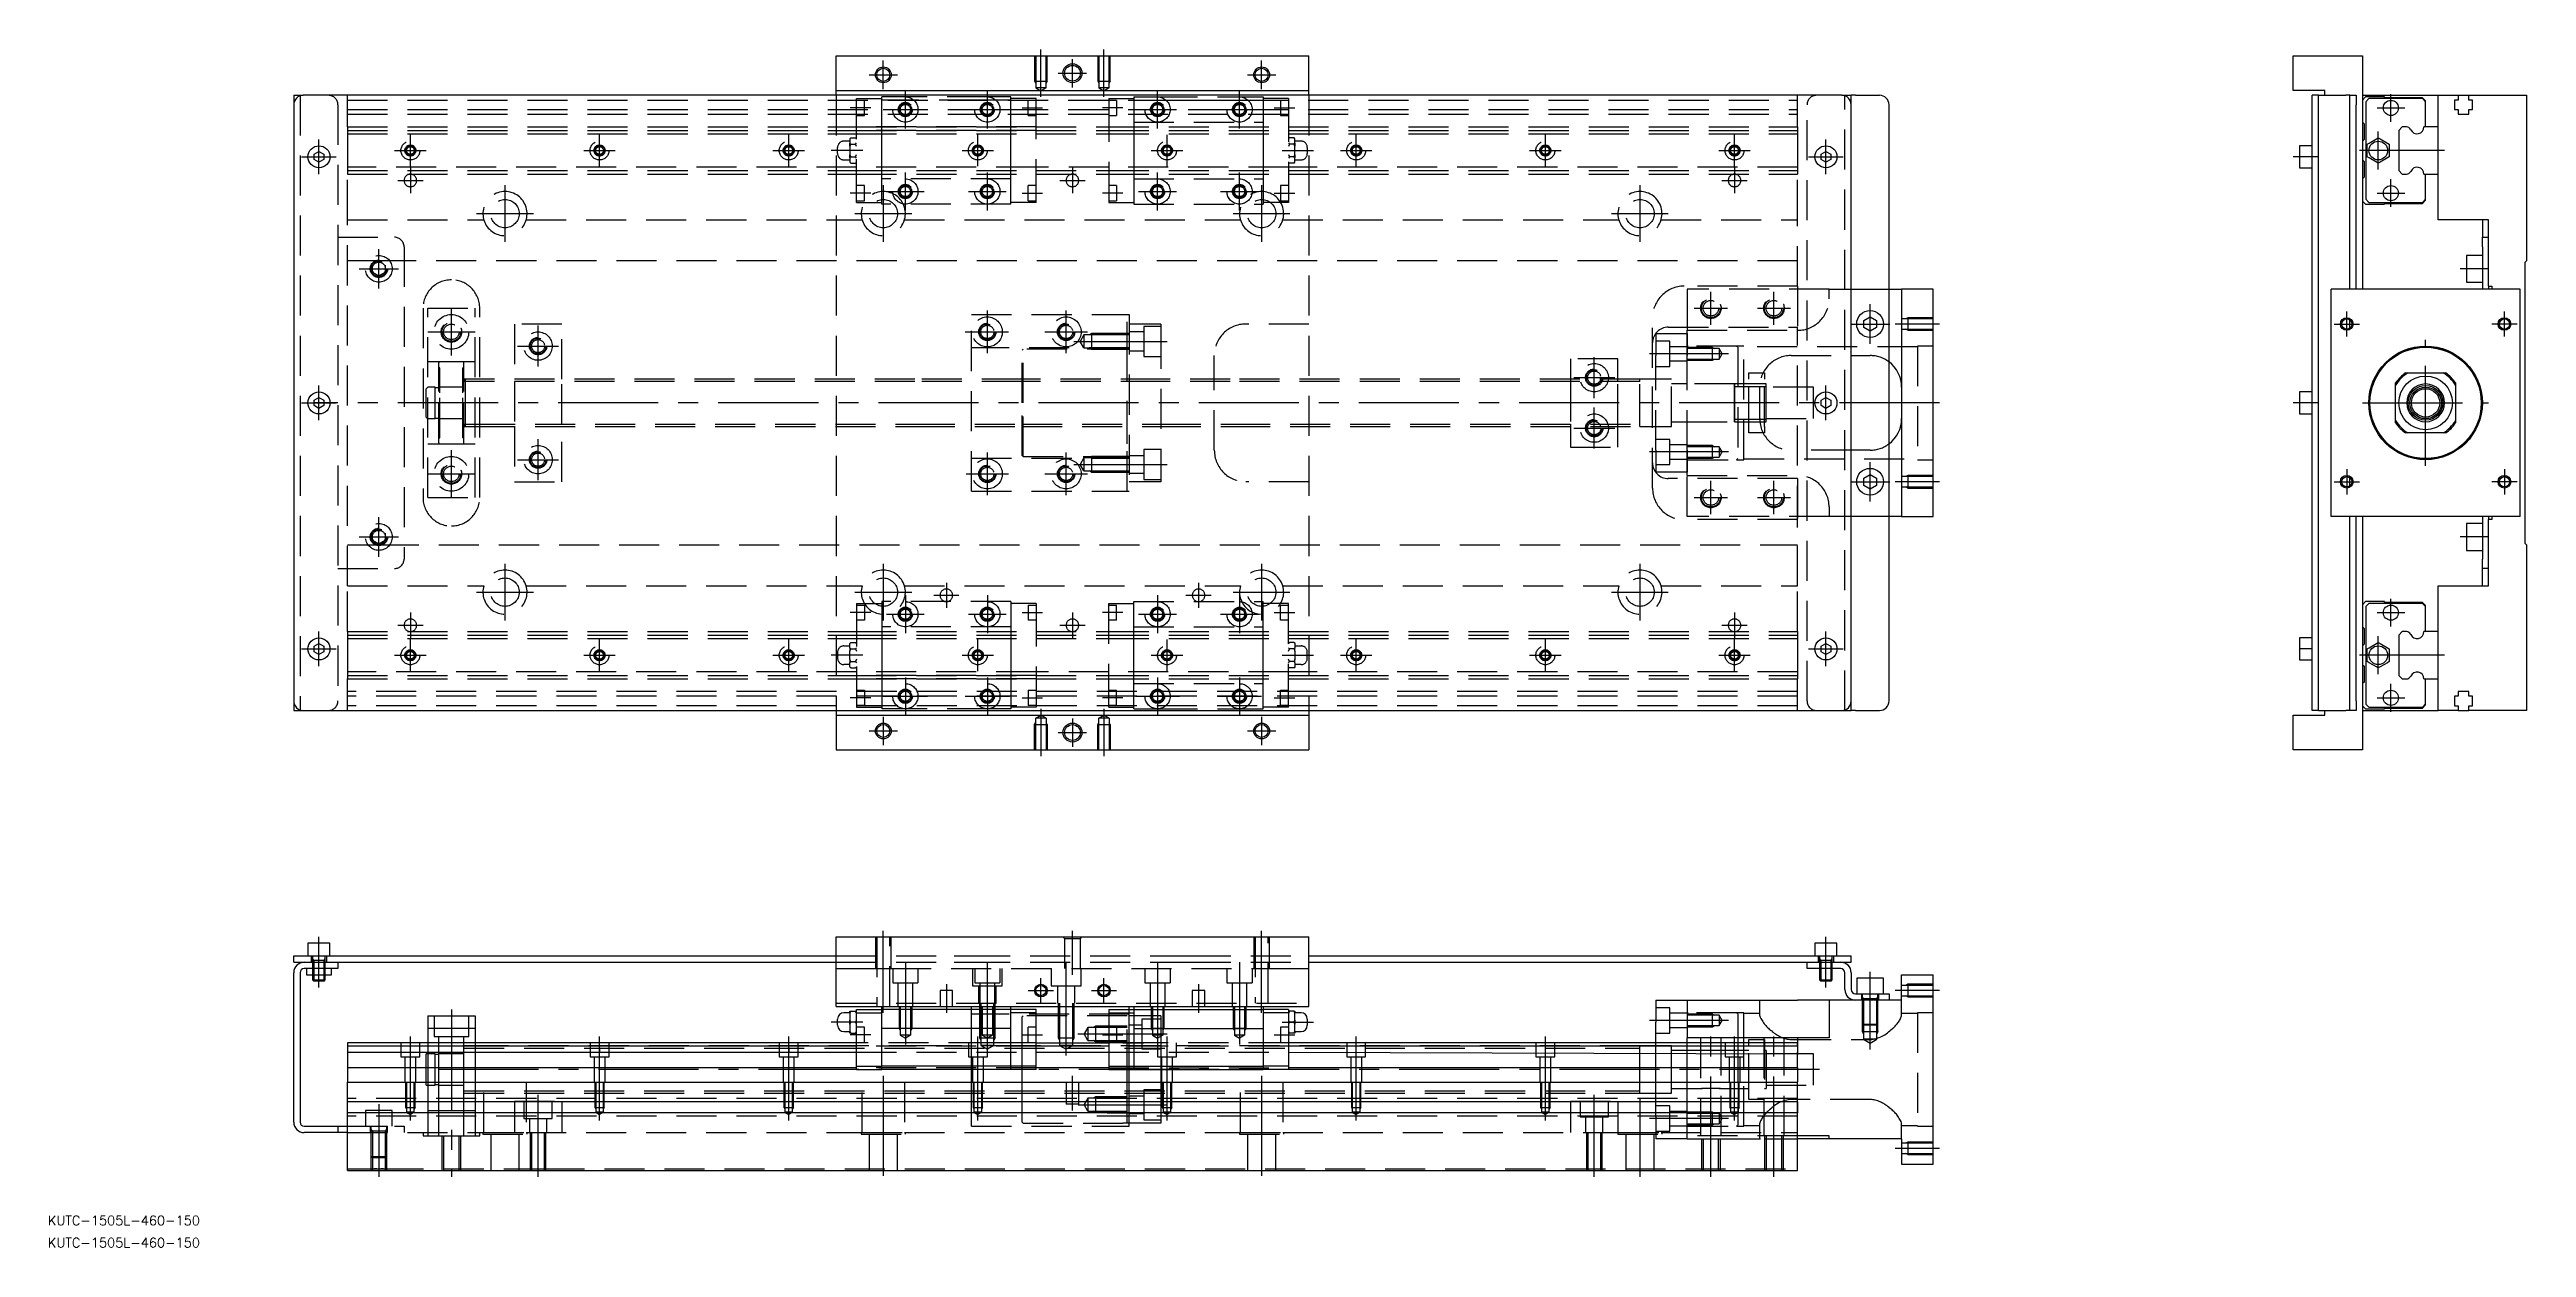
# Model space of a CAD drawing. Extents: x -94 to 691, y -24 to 355.
import ezdxf

# ---------------------------------------------------------------- set-up
doc = ezdxf.new("R2010")
doc.units = 0
doc.linetypes.add('CENTER', pattern=[50.8, 31.75, -6.35, 6.35, -6.35])
doc.linetypes.add('DASHED', pattern=[19.05, 12.7, -6.35])
doc.layers.get('0').update_dxf_attribs({"linetype": 'CONTINUOUS'})
doc.layers.add('CENTER', color=1, linetype='CENTER')
doc.styles.get("Standard").update_dxf_attribs({"font": 'txt.shx', "height": 3, "bigfont": 'bigfont.shx'})

msp = doc.modelspace()

# ---------------------------------------------------------------- texts
at = {"color": 7, "linetype": 'CONTINUOUS'}
for p in [(-94.97, -17.38), (-94.97, -24.41)]:
    msp.add_text('KUTC-1505L-460-150', height=3, dxfattribs=at).set_placement(p)

# ---------------------------------------------------------------- linework, layer by layer
at = {"color": 7, "linetype": 'CONTINUOUS'}
for p, q in [((155, 353.31), (305, 353.31)), ((155, 342.31), (155, 353.31)), ((305, 342.31), (305, 353.31)), ((617.2, 342.31), (617.2, 353.31)), ((617.2, 353.31), (639.2, 353.31)), ((639.2, 353.31), (639.2, 279.31)), ((-17, 340.81), (-17, 337.81)), ((-17, 340.81), (-14, 340.81)), ((474, 340.81), (-14, 340.81)), ((155, 342.31), (305, 342.31)), ((155, 340.81), (155, 342.31)), ((305, 340.81), (305, 342.31)), ((474, 340.81), (477, 340.81)), ((477, 337.81), (477, 340.81)), ((478.33, 340.81), (477, 340.81)), ((478.33, 340.81), (486, 340.81)), ((627.2, 342.31), (617.2, 342.31)), ((623.2, 337.81), (623.2, 340.81)), ((625.2, 340.81), (623.2, 340.81)), ((625.2, 340.81), (628.53, 340.81)), ((625.2, 337.81), (625.2, 340.81)), ((627.2, 340.81), (627.2, 342.31)), ((628.53, 340.81), (633.86, 340.81)), ((635.2, 340.81), (633.86, 340.81)), ((635.2, 337.81), (635.2, 340.81)), ((635.2, 340.81), (637.2, 340.81)), ((637.2, 340.81), (637.2, 337.81)), ((639.2, 340.81), (663.2, 340.81)), ((640.19, 340.31), (639.2, 339.32)), ((646.2, 340.31), (640.19, 340.31)), ((641.19, 339.76), (640.2, 338.77)), ((640.2, 338.77), (640.2, 307.85)), ((658.2, 339.76), (641.19, 339.76)), ((646.2, 340.06), (646.2, 340.31)), ((658.2, 340.06), (646.2, 340.06)), ((659.2, 339.06), (658.2, 340.06)), ((659.2, 338.76), (658.2, 339.76)), ((659.2, 338.76), (659.2, 339.06)), ((659.2, 330.81), (659.2, 338.76)), ((663.2, 330.81), (663.2, 340.81)), ((663.2, 340.81), (669.5, 340.81)), ((668.35, 339.31), (668.35, 336.31)), ((669.5, 339.31), (668.35, 339.31)), ((669.5, 340.81), (669.5, 339.31)), ((669.5, 340.81), (672.9, 340.81)), ((672.9, 340.81), (691.2, 340.81)), ((672.9, 339.31), (672.9, 340.81)), ((674.05, 339.31), (672.9, 339.31)), ((674.05, 336.31), (674.05, 339.31)), ((691.2, 340.81), (691.2, 288.31)), ((-17, 337.81), (-17, 148.81)), ((477, 148.81), (477, 337.81)), ((489, 148.81), (489, 337.81)), ((623.2, 148.81), (623.2, 337.81)), ((625.2, 148.81), (625.2, 337.81)), ((635.2, 279.31), (635.2, 337.81)), ((637.2, 279.31), (637.2, 337.81)), ((639.2, 332.31), (639.7, 331.81)), ((639.7, 331.81), (639.7, 326.81)), ((651.82, 330.81), (650.7, 329.69)), ((653.11, 330.81), (651.82, 330.81)), ((663.2, 330.81), (658.69, 330.81)), ((663.2, 315.81), (663.2, 330.81)), ((663.2, 315.81), (663.2, 330.81)), ((668.35, 336.31), (669.5, 336.31)), ((669.5, 336.31), (669.5, 334.81)), ((669.5, 334.81), (672.9, 334.81)), ((672.9, 336.31), (674.05, 336.31)), ((672.9, 334.81), (672.9, 336.31)), ((-10.5, 322.18), (-9, 323.04)), ((-10.5, 320.44), (-10.5, 322.18)), ((-9, 323.04), (-7.5, 322.18)), ((-7.5, 322.18), (-7.5, 320.44)), ((467.5, 322.18), (469, 323.04)), ((467.5, 320.44), (467.5, 322.18)), ((469, 323.04), (470.5, 322.18)), ((470.5, 322.18), (470.5, 320.44)), ((619.2, 324.81), (619.2, 321.31)), ((623.2, 324.81), (619.2, 324.81)), ((639.7, 326.81), (639.2, 326.31)), ((640.7, 325.33), (641.29, 325.67)), ((640.7, 324.65), (640.7, 325.33)), ((640.7, 321.97), (640.7, 324.65)), ((641.29, 325.67), (643.6, 327)), ((643.6, 327), (644.2, 327.35)), ((644.2, 327.35), (644.79, 327)), ((644.79, 327), (647.1, 325.67)), ((647.1, 325.67), (647.69, 325.33)), ((647.69, 325.33), (647.69, 324.65)), ((647.69, 324.65), (647.69, 321.97)), ((650.7, 329.69), (650.7, 316.93)), ((-9, 319.58), (-10.5, 320.44)), ((-7.5, 320.44), (-9, 319.58)), ((469, 319.58), (467.5, 320.44)), ((470.5, 320.44), (469, 319.58)), ((619.2, 321.31), (619.2, 317.81)), ((619.2, 317.81), (623.2, 317.81)), ((639.2, 320.31), (639.7, 319.81)), ((639.7, 314.81), (639.2, 314.31)), ((639.7, 319.81), (639.7, 314.81)), ((640.7, 321.29), (640.7, 321.97)), ((641.29, 320.95), (640.7, 321.29)), ((643.6, 319.62), (641.29, 320.95)), ((644.2, 319.27), (643.6, 319.62)), ((644.79, 319.62), (644.2, 319.27)), ((647.1, 320.95), (644.79, 319.62)), ((647.69, 321.29), (647.1, 320.95)), ((647.69, 321.97), (647.69, 321.29)), ((650.7, 316.93), (651.82, 315.81)), ((651.82, 315.81), (653.11, 315.81)), ((658.69, 315.81), (663.2, 315.81)), ((659.2, 307.86), (659.2, 315.81)), ((663.2, 301.31), (663.2, 315.81)), ((639.2, 307.3), (640.19, 306.31)), ((640.2, 307.85), (641.19, 306.86)), ((641.19, 306.86), (658.2, 306.86)), ((646.2, 306.56), (658.2, 306.56)), ((646.2, 306.31), (646.2, 306.56)), ((658.2, 306.86), (659.2, 307.86)), ((658.2, 306.56), (659.2, 307.56)), ((659.2, 307.56), (659.2, 307.86)), ((640.19, 306.31), (646.2, 306.31)), ((679.2, 301.31), (663.2, 301.31)), ((677.2, 301.31), (677.2, 295.81)), ((679.2, 280.31), (679.2, 301.31)), ((677.2, 292.81), (677.2, 295.81)), ((677.2, 295.81), (679.2, 295.81)), ((677.2, 292.81), (677.2, 279.31)), ((672.2, 290.06), (672.2, 281.56)), ((677.2, 290.06), (672.2, 290.06)), ((690.7, 287.81), (691.2, 288.31)), ((690.7, 287.81), (690.7, 198.81)), ((489, 279.31), (493, 279.31)), ((503, 279.31), (493, 279.31)), ((493, 279.31), (493, 207.31)), ((503, 207.31), (503, 279.31)), ((689.2, 279.31), (629.2, 279.31)), ((629.2, 207.31), (629.2, 279.31)), ((672.2, 281.56), (677.2, 281.56)), ((679.2, 280.31), (679.2, 279.31)), ((679.2, 280.31), (680.2, 280.31)), ((680.2, 280.31), (680.2, 279.31)), ((689.2, 207.31), (689.2, 279.31)), ((481, 269.46), (483, 270.62)), ((481, 267.16), (481, 269.46)), ((483, 266), (481, 267.16)), ((483, 270.62), (485, 269.46)), ((485, 267.16), (483, 266)), ((485, 269.46), (485, 267.16)), ((635.2, 267.03), (635.2, 269.59)), ((652.86, 252.81), (653.61, 252.81)), ((653.61, 252.81), (664.78, 252.81)), ((664.78, 252.81), (665.53, 252.81)), ((-10.5, 244.18), (-9, 245.04)), ((-10.5, 242.44), (-10.5, 244.18)), ((-9, 245.04), (-7.5, 244.18)), ((-7.5, 244.18), (-7.5, 242.44)), ((467.5, 244.18), (469, 245.04)), ((467.5, 242.44), (467.5, 244.18)), ((469, 245.04), (470.5, 244.18)), ((470.5, 244.18), (470.5, 242.44)), ((619.2, 246.81), (619.2, 243.31)), ((623.2, 246.81), (619.2, 246.81)), ((649.7, 248.89), (649.7, 249.65)), ((649.7, 237.73), (649.7, 248.89)), ((668.7, 249.65), (668.7, 248.89)), ((668.7, 248.89), (668.7, 237.73)), ((-9, 241.58), (-10.5, 242.44)), ((-7.5, 242.44), (-9, 241.58)), ((469, 241.58), (467.5, 242.44)), ((470.5, 242.44), (469, 241.58)), ((619.2, 243.31), (619.2, 239.81)), ((619.2, 239.81), (623.2, 239.81)), ((649.7, 236.97), (649.7, 237.73)), ((668.7, 237.73), (668.7, 236.97)), ((653.61, 233.81), (652.86, 233.81)), ((664.78, 233.81), (653.61, 233.81)), ((665.53, 233.81), (664.78, 233.81)), ((481, 219.46), (483, 220.62)), ((483, 220.62), (485, 219.46)), ((481, 217.16), (481, 219.46)), ((483, 216), (481, 217.16)), ((485, 217.16), (483, 216)), ((485, 219.46), (485, 217.16)), ((635.2, 217.03), (635.2, 219.59)), ((493, 207.31), (489, 207.31)), ((493, 207.31), (503, 207.31)), ((689.2, 207.31), (629.2, 207.31)), ((635.2, 148.81), (635.2, 207.31)), ((637.2, 148.81), (637.2, 207.31)), ((639.2, 207.31), (639.2, 133.31)), ((672.2, 205.06), (672.2, 196.56)), ((677.2, 205.06), (672.2, 205.06)), ((677.2, 207.31), (677.2, 193.81)), ((679.2, 207.31), (679.2, 206.31)), ((679.2, 185.31), (679.2, 206.31)), ((680.2, 206.31), (679.2, 206.31)), ((680.2, 207.31), (680.2, 206.31)), ((672.2, 196.56), (677.2, 196.56)), ((691.2, 198.31), (690.7, 198.81)), ((691.2, 198.31), (691.2, 145.81)), ((677.2, 190.81), (677.2, 193.81)), ((677.2, 185.31), (677.2, 190.81)), ((679.2, 190.81), (677.2, 190.81)), ((663.2, 170.81), (663.2, 185.31)), ((663.2, 185.31), (679.2, 185.31)), ((640.19, 180.31), (639.2, 179.32)), ((646.2, 180.31), (640.19, 180.31)), ((641.19, 179.76), (640.2, 178.77)), ((640.2, 178.77), (640.2, 147.85)), ((658.2, 179.76), (641.19, 179.76)), ((646.2, 180.06), (646.2, 180.31)), ((658.2, 180.06), (646.2, 180.06)), ((659.2, 179.06), (658.2, 180.06)), ((659.2, 178.76), (658.2, 179.76)), ((659.2, 178.76), (659.2, 179.06)), ((659.2, 170.81), (659.2, 178.76)), ((-10.5, 166.18), (-9, 167.04)), ((-10.5, 164.44), (-10.5, 166.18)), ((-9, 167.04), (-7.5, 166.18)), ((-7.5, 166.18), (-7.5, 164.44)), ((467.5, 166.18), (469, 167.04)), ((467.5, 164.44), (467.5, 166.18)), ((469, 167.04), (470.5, 166.18)), ((470.5, 166.18), (470.5, 164.44)), ((623.2, 168.81), (619.2, 168.81)), ((619.2, 168.81), (619.2, 165.31)), ((619.2, 165.31), (619.2, 161.81)), ((639.2, 172.31), (639.7, 171.81)), ((639.7, 166.81), (639.2, 166.31)), ((639.7, 171.81), (639.7, 166.81)), ((640.7, 165.33), (641.29, 165.67)), ((640.7, 164.65), (640.7, 165.33)), ((641.29, 165.67), (643.6, 167)), ((643.6, 167), (644.2, 167.35)), ((644.2, 167.35), (644.79, 167)), ((644.79, 167), (647.1, 165.67)), ((647.1, 165.67), (647.69, 165.33)), ((647.69, 165.33), (647.69, 164.65)), ((651.82, 170.81), (650.7, 169.69)), ((650.7, 169.69), (650.7, 156.93)), ((653.11, 170.81), (651.82, 170.81)), ((663.2, 170.81), (658.69, 170.81)), ((663.2, 155.81), (663.2, 170.81)), ((663.2, 155.81), (663.2, 170.81)), ((-9, 163.58), (-10.5, 164.44)), ((-7.5, 164.44), (-9, 163.58)), ((469, 163.58), (467.5, 164.44)), ((470.5, 164.44), (469, 163.58)), ((619.2, 161.81), (623.2, 161.81)), ((639.2, 160.31), (639.7, 159.81)), ((639.7, 159.81), (639.7, 154.81)), ((640.7, 161.97), (640.7, 164.65)), ((640.7, 161.29), (640.7, 161.97)), ((641.29, 160.95), (640.7, 161.29)), ((643.6, 159.62), (641.29, 160.95)), ((644.2, 159.27), (643.6, 159.62)), ((644.79, 159.62), (644.2, 159.27)), ((647.1, 160.95), (644.79, 159.62)), ((647.69, 161.29), (647.1, 160.95)), ((647.69, 164.65), (647.69, 161.97)), ((647.69, 161.97), (647.69, 161.29)), ((639.7, 154.81), (639.2, 154.31)), ((650.7, 156.93), (651.82, 155.81)), ((651.82, 155.81), (653.11, 155.81)), ((658.69, 155.81), (663.2, 155.81)), ((659.2, 147.86), (659.2, 155.81)), ((663.2, 145.81), (663.2, 155.81)), ((668.35, 150.31), (668.35, 147.31)), ((669.5, 150.31), (668.35, 150.31)), ((669.5, 151.81), (669.5, 150.31)), ((672.9, 151.81), (669.5, 151.81)), ((672.9, 150.31), (672.9, 151.81)), ((674.05, 150.31), (672.9, 150.31)), ((674.05, 147.31), (674.05, 150.31)), ((-17, 148.81), (-17, 145.81)), ((-17, 145.81), (-14, 145.81)), ((-14, 145.81), (474, 145.81)), ((155, 145.81), (155, 144.31)), ((155, 144.31), (305, 144.31)), ((155, 144.31), (155, 133.31)), ((305, 145.81), (305, 144.31)), ((305, 144.31), (305, 133.31)), ((474, 145.81), (477, 145.81)), ((477, 145.81), (477, 148.81)), ((478.33, 145.81), (477, 145.81)), ((478.33, 145.81), (486, 145.81)), ((617.2, 133.31), (617.2, 144.31)), ((617.2, 144.31), (627.2, 144.31)), ((623.2, 145.81), (623.2, 148.81)), ((625.2, 145.81), (623.2, 145.81)), ((625.2, 145.81), (625.2, 148.81)), ((625.2, 145.81), (628.53, 145.81)), ((627.2, 144.31), (627.2, 145.81)), ((628.53, 145.81), (633.86, 145.81)), ((635.2, 145.81), (633.86, 145.81)), ((635.2, 145.81), (635.2, 148.81)), ((637.2, 145.81), (635.2, 145.81)), ((637.2, 148.81), (637.2, 145.81)), ((639.2, 147.3), (640.19, 146.31)), ((639.2, 145.81), (663.2, 145.81)), ((640.19, 146.31), (646.2, 146.31)), ((640.2, 147.85), (641.19, 146.86)), ((641.19, 146.86), (658.2, 146.86)), ((646.2, 146.56), (658.2, 146.56)), ((646.2, 146.31), (646.2, 146.56)), ((658.2, 146.86), (659.2, 147.86)), ((658.2, 146.56), (659.2, 147.56)), ((659.2, 147.56), (659.2, 147.86)), ((669.5, 145.81), (663.2, 145.81)), ((668.35, 147.31), (669.5, 147.31)), ((669.5, 147.31), (669.5, 145.81)), ((669.5, 145.81), (672.9, 145.81)), ((672.9, 147.31), (674.05, 147.31)), ((672.9, 145.81), (672.9, 147.31)), ((691.2, 145.81), (672.9, 145.81)), ((155, 133.31), (305, 133.31)), ((639.2, 133.31), (617.2, 133.31)), ((-12.5, 72), (-12.5, 68)), ((-5.5, 72), (-12.5, 72)), ((-5.5, 68), (-5.5, 72)), ((155, 74), (305, 74)), ((155, 52), (155, 74)), ((305, 52), (305, 74)), ((465.5, 72), (465.5, 68)), ((472.5, 72), (465.5, 72)), ((472.5, 68), (472.5, 72)), ((-17, 68), (-14, 68)), ((-17, 66), (-17, 68)), ((-17, 66), (-14, 66)), ((-14, 68), (155, 68)), ((-14, 66), (-13.67, 66)), ((-13.67, 66), (-6, 66)), ((-13.67, 66), (-6, 66)), ((-6, 64), (-13.67, 64)), ((-13, 64), (-13, 62)), ((-6, 66), (155, 66)), ((-3, 64), (-6, 64)), ((-5, 62), (-5, 64)), ((-3, 66), (-3, 64)), ((305, 68), (474, 68)), ((305, 66), (466, 66)), ((463, 64), (463, 66)), ((466, 64), (463, 64)), ((466, 66), (473.67, 66)), ((466, 66), (473.67, 66)), ((473.67, 64), (466, 64)), ((467, 64), (467, 60.38)), ((471, 60.38), (471, 64)), ((473.67, 66), (474, 66)), ((474, 68), (477, 68)), ((474, 66), (477, 66)), ((477, 66), (477, 68)), ((-17, 15.33), (-17, 62.67)), ((-15, 62.67), (-15, 15.33)), ((-13, 62), (-5, 62)), ((-11, 62), (-11, 60.38)), ((-10.62, 60), (-11, 60.38)), ((-11, 60.38), (-7, 60.38)), ((-7.38, 60), (-10.62, 60)), ((-7.38, 60), (-7, 60.38)), ((-7, 60.38), (-7, 62)), ((467.38, 60), (467, 60.38)), ((467, 60.38), (471, 60.38)), ((470.62, 60), (467.38, 60)), ((470.62, 60), (471, 60.38)), ((475, 57.33), (475, 62.67)), ((477, 62.67), (477, 57.33)), ((478.33, 56), (486, 56)), ((478.75, 61), (478.75, 56)), ((487.25, 61), (478.75, 61)), ((486, 56), (489, 56)), ((487.25, 56), (487.25, 61)), ((489, 56), (489, 54)), ((493, 62), (503, 62)), ((493, 54), (493, 62)), ((503, 2), (503, 62)), ((25.5, 49), (25.5, 40.5)), ((25.5, 49), (40.5, 49)), ((40.5, 49), (40.5, 40.5)), ((155, 52), (305, 52)), ((155.5, 47), (155.5, 47.97)), ((159.43, 49.97), (157.5, 49.97)), ((159.43, 49.9), (159.43, 50.5)), ((159.43, 50.5), (159.72, 50.5)), ((159.72, 50.5), (159.43, 49.9)), ((159.43, 49.9), (159.43, 47.59)), ((159.43, 47.59), (159.72, 47)), ((159.43, 46.41), (159.43, 47.59)), ((159.72, 50.5), (161.19, 50.5)), ((161.19, 50.5), (161.5, 50.5)), ((161.45, 49.97), (161.19, 50.5)), ((161.19, 47), (161.5, 47.64)), ((161.5, 49.85), (161.45, 49.97)), ((161.5, 51), (169.5, 51)), ((161.5, 50.01), (161.5, 51)), ((161.5, 33), (161.5, 50.01)), ((161.5, 50.01), (169.5, 50.01)), ((169.5, 51.01), (169.5, 52)), ((210.5, 51.01), (169.5, 51.01)), ((169.5, 45), (169.5, 51.01)), ((198, 51.01), (198, 52)), ((210.5, 51.01), (210.5, 52)), ((210.5, 45), (210.5, 51.01)), ((218.5, 51), (210.5, 51)), ((218.5, 50.01), (210.5, 50.01)), ((218.5, 50.01), (218.5, 51)), ((218.5, 33), (218.5, 50.01)), ((241.5, 51), (249.5, 51)), ((241.5, 51), (241.5, 50.01)), ((241.5, 50.01), (249.5, 50.01)), ((241.5, 50.01), (241.5, 33)), ((248, 51), (248, 52)), ((249.5, 52), (249.5, 51.01)), ((249.5, 51.01), (290.5, 51.01)), ((249.5, 51.01), (249.5, 45)), ((290.5, 52), (290.5, 51.01)), ((290.5, 51.01), (290.5, 45)), ((298.5, 51), (290.5, 51)), ((298.5, 50.01), (290.5, 50.01)), ((298.5, 51), (298.5, 50.01)), ((298.5, 50.5), (298.81, 50.5)), ((298.5, 50.01), (298.5, 33)), ((298.55, 49.97), (298.5, 49.85)), ((298.5, 47.64), (298.81, 47)), ((298.81, 50.5), (298.55, 49.97)), ((300.28, 50.5), (298.81, 50.5)), ((300.28, 50.5), (300.57, 50.5)), ((300.57, 49.9), (300.28, 50.5)), ((300.28, 47), (300.57, 47.59)), ((300.57, 50.5), (300.57, 49.9)), ((302.5, 49.97), (300.57, 49.97)), ((300.57, 47.59), (300.57, 49.9)), ((300.57, 47.59), (300.57, 46.41)), ((304.5, 47.97), (304.5, 46.03)), ((415, 54), (415.36, 54)), ((415, 54), (415, 47.02)), ((415.36, 54), (424.64, 54)), ((424.64, 54), (425, 54)), ((425, 54), (460, 54)), ((425, 54), (425, 42)), ((470, 54), (460, 54)), ((478.33, 54), (470, 54)), ((470, 54), (470, 42)), ((486, 54), (478.33, 54)), ((489, 54), (486, 54)), ((493, 54), (489, 54)), ((0, 40.5), (0, 39.25)), ((161.5, 40.5), (0, 40.5)), ((161.5, 39.38), (0, 39.38)), ((155.5, 46.03), (155.5, 47)), ((157.5, 44.03), (159.43, 44.03)), ((159.72, 47), (159.43, 46.41)), ((159.43, 46.41), (159.43, 44.1)), ((159.43, 43.51), (159.43, 44.1)), ((159.43, 44.1), (159.72, 43.51)), ((159.72, 43.51), (159.43, 43.51)), ((161.19, 47), (159.72, 47)), ((159.72, 43.51), (161.19, 43.51)), ((161.5, 46.36), (161.19, 47)), ((161.19, 43.51), (161.5, 44.15)), ((161.5, 43.51), (161.19, 43.51)), ((210.5, 45), (169.5, 45)), ((169.5, 33), (169.5, 45)), ((210.5, 33), (210.5, 45)), ((218.5, 40.5), (241.5, 40.5)), ((241.5, 39.38), (218.5, 39.38)), ((249.5, 45), (290.5, 45)), ((249.5, 45), (249.5, 33)), ((290.5, 45), (290.5, 33)), ((298.81, 47), (298.5, 46.36)), ((298.5, 44.15), (298.81, 43.51)), ((298.81, 43.51), (298.5, 43.51)), ((460, 40.5), (298.5, 40.5)), ((460, 39.38), (298.5, 39.38)), ((300.28, 47), (298.81, 47)), ((300.28, 43.51), (298.81, 43.51)), ((300.57, 46.41), (300.28, 47)), ((300.28, 43.51), (300.57, 44.1)), ((300.57, 43.51), (300.28, 43.51)), ((300.57, 44.1), (300.57, 46.41)), ((300.57, 44.1), (300.57, 43.51)), ((300.57, 44.03), (302.5, 44.03)), ((415, 40.5), (415, 47.02)), ((470, 42), (425, 42)), ((425, 40.5), (425, 42)), ((460, 42), (460, 39.38)), ((460, 39.25), (460, 40.5)), ((460, 39.38), (460, 38.09)), ((0, 39.25), (0, 37.47)), ((0, 37.47), (0, 35.58)), ((0, 37.47), (161.5, 37.47)), ((0, 35.58), (0, 32.52)), ((0, 32.52), (0, 28)), ((159.5, 32.52), (0, 32.52)), ((161.5, 32.52), (159.5, 32.52)), ((161.5, 33), (169.5, 33)), ((161.5, 32), (161.5, 33)), ((161.5, 32), (169.5, 32)), ((210.5, 33), (169.5, 33)), ((169.5, 32), (169.5, 33)), ((210.5, 32), (169.5, 32)), ((218.5, 33), (210.5, 33)), ((210.5, 32), (210.5, 33)), ((218.5, 32), (210.5, 32)), ((218.5, 37.47), (241.5, 37.47)), ((218.5, 32), (218.5, 33)), ((241.5, 32.52), (218.5, 32.52)), ((241.5, 33), (249.5, 33)), ((241.5, 33), (241.5, 32)), ((241.5, 32), (249.5, 32)), ((249.5, 33), (290.5, 33)), ((249.5, 33), (249.5, 32)), ((249.5, 32), (290.5, 32)), ((298.5, 33), (290.5, 33)), ((290.5, 33), (290.5, 32)), ((298.5, 32), (290.5, 32)), ((298.5, 37.47), (460, 37)), ((298.5, 33), (298.5, 32)), ((460, 32.52), (298.5, 32.52)), ((460, 39.25), (460, 37.47)), ((460, 38.09), (460, 36.72)), ((460, 35.58), (460, 37.47)), ((460, 32.51), (460, 36.72)), ((460, 32.52), (460, 35.58)), ((460, 32.52), (460, 28)), ((460, 32.51), (460, 28)), ((0, 21.7), (0, 28)), ((0, 28), (460, 28)), ((460, 21.7), (460, 28)), ((460, 21.7), (460, 28)), ((0, 18.3), (0, 21.7)), ((460, 21.7), (0, 21.7)), ((0, 0), (0, 18.3)), ((460, 18.3), (0, 18.3)), ((460, 21.7), (460, 18.3)), ((460, 10), (460, 21.7)), ((460, 0), (460, 18.3)), ((-13.67, 14), (-6, 14)), ((-6, 12), (-13.67, 12)), ((-6, 14), (-3, 14)), ((-3, 12), (-6, 12)), ((-3, 14), (-3, 12)), ((-3, 14), (0, 14)), ((0, 12), (-3, 12)), ((470, 11), (460, 11)), ((470, 10), (460, 10)), ((470, 10), (470, 11)), ((493, 10), (470, 10)), ((493, 10), (493, 2)), ((0, 0), (460, 0)), ((493, 2), (503, 2))]:
    msp.add_line(p, q, dxfattribs=at)
at = {"color": 3, "linetype": 'DASHED'}
for p, q in [((218, 353.31), (218, 345.31)), ((218.38, 353.31), (218.38, 345.31)), ((221.62, 345.31), (221.62, 353.31)), ((222, 345.31), (222, 353.31)), ((238, 353.31), (238, 345.31)), ((238.38, 353.31), (238.38, 345.31)), ((241.62, 345.31), (241.62, 353.31)), ((242, 345.31), (242, 353.31)), ((-15, 340.81), (-15, 145.81)), ((0, 330.81), (0, 340.81)), ((0, 339.31), (460, 339.31)), ((155, 340.81), (155, 145.81)), ((161.5, 339.76), (169.5, 339.76)), ((161.5, 338.77), (161.5, 339.76)), ((164, 339.21), (161.5, 339.21)), ((161.5, 307.85), (161.5, 338.77)), ((164, 334.41), (164, 339.21)), ((177, 340.31), (169.5, 340.31)), ((169.5, 339.32), (169.5, 340.31)), ((174.37, 339.32), (169.5, 339.32)), ((169.5, 332.31), (169.5, 339.32)), ((179.63, 339.32), (174.37, 339.32)), ((203, 340.31), (177, 340.31)), ((200.37, 339.32), (179.63, 339.32)), ((205.63, 339.32), (200.37, 339.32)), ((210.5, 340.31), (203, 340.31)), ((210.5, 339.32), (205.63, 339.32)), ((210.5, 339.32), (210.5, 340.31)), ((218.5, 339.76), (210.5, 339.76)), ((210.5, 332.31), (210.5, 339.32)), ((216, 334.41), (216, 339.21)), ((218.5, 339.21), (216, 339.21)), ((218, 345.31), (220, 345.31)), ((218, 345.31), (218.38, 344.65)), ((218.38, 345.31), (218.38, 343.21)), ((218.38, 343.21), (220, 342.27)), ((221.62, 343.21), (218.38, 343.21)), ((218.5, 338.77), (218.5, 339.76)), ((218.5, 307.85), (218.5, 338.77)), ((220, 345.31), (222, 345.31)), ((221.62, 343.21), (220, 342.27)), ((222, 345.31), (221.62, 344.65)), ((221.62, 343.21), (221.62, 345.31)), ((238, 345.31), (240, 345.31)), ((238, 345.31), (238.38, 344.65)), ((238.38, 345.31), (238.38, 343.21)), ((238.38, 343.21), (240, 342.27)), ((241.62, 343.21), (238.38, 343.21)), ((240, 345.31), (242, 345.31)), ((241.62, 343.21), (240, 342.27)), ((241.5, 339.76), (249.5, 339.76)), ((241.5, 339.76), (241.5, 338.77)), ((244, 339.21), (241.5, 339.21)), ((241.5, 338.77), (241.5, 307.85)), ((242, 345.31), (241.62, 344.65)), ((241.62, 343.21), (241.62, 345.31)), ((244, 339.21), (244, 334.41)), ((249.5, 340.31), (257, 340.31)), ((249.5, 340.31), (249.5, 339.32)), ((249.5, 339.32), (249.5, 332.31)), ((257, 340.31), (283, 340.31)), ((259.63, 339.32), (280.37, 339.32)), ((280.37, 339.32), (285.63, 339.32)), ((283, 340.31), (290.5, 340.31)), ((290.5, 340.31), (290.5, 339.32)), ((298.5, 339.76), (290.5, 339.76)), ((290.5, 339.32), (290.5, 332.31)), ((296, 339.21), (296, 334.41)), ((298.5, 339.21), (296, 339.21)), ((298.5, 339.76), (298.5, 338.77)), ((298.5, 338.77), (298.5, 307.85)), ((305, 340.81), (305, 145.81)), ((460, 330.81), (460, 340.81)), ((475, 145.81), (475, 340.81)), ((-3, 337.81), (-3, 148.81)), ((0, 336.31), (460, 336.31)), ((0, 334.81), (460, 334.81)), ((0, 330.81), (161.5, 330.81)), ((0, 330.81), (0, 329.69)), ((161.5, 334.41), (164, 334.41)), ((218.5, 330.81), (161.5, 330.81)), ((161.5, 330.81), (218.5, 330.81)), ((161.5, 330.81), (218.5, 330.81)), ((218.5, 330.81), (161.5, 330.81)), ((169.5, 331.81), (169.5, 332.31)), ((169.5, 326.81), (169.5, 331.81)), ((210.5, 331.81), (210.5, 332.31)), ((210.5, 326.81), (210.5, 331.81)), ((216, 334.41), (218.5, 334.41)), ((218.5, 330.81), (241.5, 330.81)), ((241.5, 334.41), (244, 334.41)), ((241.5, 330.81), (298.5, 330.81)), ((241.5, 330.81), (298.5, 330.81)), ((249.5, 332.31), (290.5, 332.31)), ((249.5, 332.31), (249.5, 331.81)), ((249.5, 331.81), (249.5, 326.81)), ((290.5, 332.31), (290.5, 331.81)), ((290.5, 331.81), (290.5, 326.81)), ((296, 334.41), (298.5, 334.41)), ((298.5, 330.81), (460, 330.81)), ((460, 330.81), (460, 329.69)), ((463, 148.81), (463, 337.81)), ((0, 329.69), (161.5, 329.69)), ((0, 329.69), (0, 316.93)), ((0, 328.61), (161.5, 328.61)), ((155.5, 322.34), (155.5, 324.28)), ((159.43, 326.28), (157.5, 326.28)), ((159.72, 327.35), (159.43, 327.05)), ((159.72, 327.35), (159.43, 327)), ((159.43, 327), (159.43, 327.05)), ((159.43, 327), (159.43, 325.67)), ((159.43, 324.65), (159.43, 325.67)), ((159.43, 325.67), (159.72, 325.33)), ((159.72, 325.33), (159.43, 324.65)), ((159.43, 324.65), (159.43, 321.97)), ((159.72, 327.35), (161.19, 327.35)), ((159.72, 325.33), (161.19, 325.33)), ((161.5, 327.03), (161.19, 327.35)), ((161.5, 326.98), (161.19, 327.35)), ((161.19, 325.33), (161.5, 325.7)), ((161.5, 324.59), (161.19, 325.33)), ((218.5, 329.69), (161.5, 329.69)), ((161.5, 329.69), (218.5, 329.69)), ((161.5, 328.61), (218.5, 328.61)), ((161.5, 328.61), (218.5, 328.61)), ((169.5, 326.31), (169.5, 326.81)), ((169.5, 320.31), (169.5, 326.31)), ((210.5, 326.31), (210.5, 326.81)), ((210.5, 320.31), (210.5, 326.31)), ((218.5, 329.69), (241.5, 329.69)), ((218.5, 328.61), (241.5, 328.61)), ((241.5, 329.69), (298.5, 329.69)), ((241.5, 329.69), (298.5, 329.69)), ((241.5, 328.61), (298.5, 328.61)), ((241.5, 328.61), (298.5, 328.61)), ((249.5, 326.81), (249.5, 326.31)), ((249.5, 326.31), (249.5, 320.31)), ((290.5, 326.81), (290.5, 326.31)), ((290.5, 326.31), (290.5, 320.31)), ((298.5, 329.69), (460, 329.69)), ((298.5, 328.61), (460, 328.61)), ((298.81, 327.35), (298.5, 327.03)), ((298.81, 327.35), (298.5, 326.98)), ((298.5, 325.7), (298.81, 325.33)), ((298.81, 325.33), (298.5, 324.59)), ((300.28, 327.35), (298.81, 327.35)), ((300.28, 325.33), (298.81, 325.33)), ((300.57, 327.05), (300.28, 327.35)), ((300.57, 327), (300.28, 327.35)), ((300.28, 325.33), (300.57, 325.67)), ((300.57, 324.65), (300.28, 325.33)), ((300.57, 327.05), (300.57, 327)), ((300.57, 325.67), (300.57, 327)), ((302.5, 326.28), (300.57, 326.28)), ((300.57, 325.67), (300.57, 324.65)), ((300.57, 321.97), (300.57, 324.65)), ((304.5, 324.28), (304.5, 322.34)), ((460, 329.69), (460, 316.93)), ((460, 329.69), (460, 316.93)), ((161.5, 318.01), (0, 318.01)), ((0, 316.93), (161.5, 316.93)), ((0, 316.93), (0, 315.81)), ((0, 315.81), (161.5, 315.81)), ((0, 301.31), (0, 315.81)), ((157.5, 320.34), (159.43, 320.34)), ((159.43, 321.97), (159.72, 321.29)), ((159.43, 320.95), (159.43, 321.97)), ((159.72, 321.29), (159.43, 320.95)), ((159.43, 320.95), (159.43, 319.62)), ((159.43, 319.57), (159.43, 319.62)), ((159.43, 319.62), (159.72, 319.27)), ((159.43, 319.57), (159.72, 319.27)), ((159.72, 321.29), (161.19, 321.29)), ((159.72, 319.27), (161.19, 319.27)), ((161.19, 321.29), (161.5, 322.03)), ((161.5, 320.92), (161.19, 321.29)), ((161.19, 319.27), (161.5, 319.64)), ((161.19, 319.27), (161.5, 319.59)), ((218.5, 318.01), (161.5, 318.01)), ((218.5, 318.01), (161.5, 318.01)), ((161.5, 316.93), (218.5, 316.93)), ((161.5, 315.81), (218.5, 315.81)), ((169.5, 319.81), (169.5, 320.31)), ((169.5, 314.81), (169.5, 319.81)), ((169.5, 314.31), (169.5, 314.81)), ((210.5, 314.31), (169.5, 314.31)), ((169.5, 307.3), (169.5, 314.31)), ((210.5, 319.81), (210.5, 320.31)), ((210.5, 314.81), (210.5, 319.81)), ((210.5, 314.31), (210.5, 314.81)), ((210.5, 307.3), (210.5, 314.31)), ((241.5, 318.01), (218.5, 318.01)), ((218.5, 316.93), (241.5, 316.93)), ((218.5, 315.81), (241.5, 315.81)), ((298.5, 318.01), (241.5, 318.01)), ((298.5, 318.01), (241.5, 318.01)), ((241.5, 316.93), (298.5, 316.93)), ((241.5, 315.81), (298.5, 315.81)), ((249.5, 320.31), (249.5, 319.81)), ((249.5, 319.81), (249.5, 314.81)), ((249.5, 314.81), (249.5, 314.31)), ((249.5, 314.31), (290.5, 314.31)), ((249.5, 314.31), (249.5, 307.3)), ((290.5, 320.31), (290.5, 319.81)), ((290.5, 319.81), (290.5, 314.81)), ((290.5, 314.81), (290.5, 314.31)), ((290.5, 314.31), (290.5, 307.3)), ((298.5, 322.03), (298.81, 321.29)), ((298.81, 321.29), (298.5, 320.92)), ((298.5, 319.64), (298.81, 319.27)), ((298.5, 319.59), (298.81, 319.27)), ((460, 318.01), (298.5, 318.01)), ((298.5, 316.93), (460, 316.93)), ((298.5, 315.81), (460, 315.81)), ((300.28, 321.29), (298.81, 321.29)), ((300.28, 319.27), (298.81, 319.27)), ((300.28, 321.29), (300.57, 321.97)), ((300.57, 320.95), (300.28, 321.29)), ((300.28, 319.27), (300.57, 319.62)), ((300.28, 319.27), (300.57, 319.57)), ((300.57, 321.97), (300.57, 320.95)), ((300.57, 319.62), (300.57, 320.95)), ((300.57, 320.34), (302.5, 320.34)), ((300.57, 319.62), (300.57, 319.57)), ((460, 316.93), (460, 315.81)), ((460, 316.93), (460, 315.81)), ((460, 301.31), (460, 315.81)), ((460, 301.31), (460, 315.81)), ((164, 312.21), (161.5, 312.21)), ((161.5, 306.86), (161.5, 307.85)), ((161.5, 307.41), (164, 307.41)), ((161.5, 306.86), (169.5, 306.86)), ((164, 307.41), (164, 312.21)), ((169.5, 306.31), (169.5, 307.3)), ((210.5, 306.31), (210.5, 307.3)), ((218.5, 306.86), (210.5, 306.86)), ((216, 307.41), (216, 312.21)), ((218.5, 312.21), (216, 312.21)), ((216, 307.41), (218.5, 307.41)), ((218.5, 306.86), (218.5, 307.85)), ((244, 312.21), (241.5, 312.21)), ((241.5, 307.85), (241.5, 306.86)), ((241.5, 307.41), (244, 307.41)), ((241.5, 306.86), (249.5, 306.86)), ((244, 312.21), (244, 307.41)), ((249.5, 307.3), (249.5, 306.31)), ((290.5, 307.3), (290.5, 306.31)), ((298.5, 306.86), (290.5, 306.86)), ((298.5, 312.21), (296, 312.21)), ((296, 312.21), (296, 307.41)), ((296, 307.41), (298.5, 307.41)), ((298.5, 307.85), (298.5, 306.86)), ((0, 185.31), (0, 301.31)), ((0, 301.31), (43.29, 301.31)), ((56.71, 301.31), (163.29, 301.31)), ((210.5, 306.31), (169.5, 306.31)), ((176.71, 301.31), (283.29, 301.31)), ((249.5, 306.31), (290.5, 306.31)), ((296.71, 301.31), (403.29, 301.31)), ((416.71, 301.31), (460, 301.31)), ((460, 280.31), (460, 301.31)), ((-3, 295.81), (15, 295.81)), ((18, 292.81), (18, 193.81)), ((10, 288.31), (0, 288.31)), ((8, 284.66), (8, 286.96)), ((10, 283.5), (8, 284.66)), ((460, 288.31), (10, 288.31)), ((12, 284.66), (10, 283.5)), ((12, 286.96), (12, 284.66)), ((460, 280.31), (424, 280.31)), ((470, 279.31), (425, 279.31)), ((425, 279.31), (425, 266.31)), ((460, 280.31), (460, 282.81)), ((460, 280.31), (460, 267.31)), ((460, 280.31), (460, 267.31)), ((470, 276.31), (470, 279.31)), ((470, 279.31), (477, 279.31)), ((477, 279.31), (489, 279.31)), ((24, 273.31), (24, 213.31)), ((25.5, 213.31), (25.5, 273.31)), ((25.5, 273.31), (40.5, 273.31)), ((40.5, 213.31), (40.5, 273.31)), ((42, 213.31), (42, 273.31)), ((68, 268.31), (53, 268.31)), ((53, 268.31), (53, 250.81)), ((68, 250.81), (68, 268.31)), ((198, 215.31), (198, 271.31)), ((198, 271.31), (248, 271.31)), ((247.32, 256.27), (247.32, 271.31)), ((248, 271.31), (248, 215.31)), ((258, 268.31), (248, 268.31)), ((258, 267.55), (252.6, 267.55)), ((252.6, 267.55), (252.6, 258.05)), ((258, 268.31), (258, 266.8)), ((305, 268.31), (285, 268.31)), ((414, 216.31), (414, 270.31)), ((419, 267.31), (460, 267.31)), ((460, 185.31), (460, 267.31)), ((495, 269.93), (493, 269.93)), ((495, 270.31), (494.34, 269.93)), ((503, 270.31), (495, 270.31)), ((495, 270.31), (495, 266.31)), ((503, 269.93), (495, 269.93)), ((248, 260.81), (198, 260.81)), ((214, 259.97), (214.34, 260.31)), ((214, 243.31), (214, 259.97)), ((214.34, 243.31), (214.34, 260.31)), ((247.32, 260.31), (214.34, 260.31)), ((233.6, 264.86), (232.41, 262.8)), ((233.6, 260.73), (232.41, 262.8)), ((233.6, 264.86), (233.6, 260.73)), ((236, 264.86), (233.6, 264.86)), ((233.6, 260.73), (236, 260.73)), ((236, 265.3), (235.25, 264.86)), ((236, 260.3), (235.25, 260.73)), ((248, 265.3), (236, 265.3)), ((236, 265.3), (236, 260.3)), ((248, 264.86), (236, 264.86)), ((236, 260.73), (248, 260.73)), ((236, 260.3), (248, 260.3)), ((252.6, 265.8), (248, 265.8)), ((248, 259.8), (252.6, 259.8)), ((258, 266.8), (258, 219.82)), ((415, 265.31), (415.36, 265.31)), ((415, 265.31), (415, 258.33)), ((419.5, 262.87), (415, 262.87)), ((415.36, 265.31), (424.64, 265.31)), ((419.5, 254.87), (419.5, 262.87)), ((425, 261.12), (419.5, 261.12)), ((424.64, 265.31), (425, 265.31)), ((425, 266.31), (460, 266.31)), ((425, 258.33), (425, 266.31)), ((425, 265.31), (425, 258.33)), ((425.3, 261.31), (425, 261.31)), ((431.15, 260.87), (425, 260.87)), ((431.15, 260.87), (425, 260.87)), ((431.5, 260.52), (425, 260.52)), ((440.64, 261.31), (425.3, 261.31)), ((440.64, 261.31), (425.3, 261.31)), ((433, 260.87), (431.15, 260.87)), ((433, 260.52), (431.5, 260.52)), ((433, 256.87), (433, 260.87)), ((433, 260.87), (433.61, 260.52)), ((435.1, 260.52), (433, 260.52)), ((436.05, 258.87), (435.1, 260.52)), ((435.1, 260.52), (435.1, 258.87)), ((441, 260.95), (440.64, 261.31)), ((443, 261.31), (440.64, 261.31)), ((441, 260.95), (441, 225.67)), ((443, 225.31), (443, 261.31)), ((498, 261.06), (443, 261.06)), ((493, 266.69), (495, 266.69)), ((495, 266.31), (494.34, 266.69)), ((495, 266.69), (503, 266.69)), ((495, 266.31), (503, 266.31)), ((503, 261.31), (498, 261.31)), ((498, 261.31), (498, 225.31)), ((29.3, 256.31), (25.5, 256.31)), ((29, 246.93), (29, 256.01)), ((29.33, 254.41), (29, 254.41)), ((36.7, 256.31), (29.3, 256.31)), ((36.7, 256.31), (29.3, 256.31)), ((29.33, 246.48), (29.33, 254.41)), ((36.67, 246.48), (36.67, 254.41)), ((37, 254.41), (36.67, 254.41)), ((40.5, 256.31), (36.7, 256.31)), ((37, 246.93), (37, 256.01)), ((247.32, 255.37), (247.32, 256.27)), ((247.32, 231.25), (247.32, 255.37)), ((252.6, 258.05), (258, 258.05)), ((275, 228.31), (275, 258.31)), ((388, 257.31), (388, 250.81)), ((403, 257.31), (388, 257.31)), ((403, 250.81), (403, 257.31)), ((415, 228.29), (415, 258.33)), ((415, 254.87), (419.5, 254.87)), ((419.5, 256.62), (425, 256.62)), ((425, 228.29), (425, 258.33)), ((425, 228.29), (425, 258.33)), ((425, 257.22), (431.5, 257.22)), ((425, 256.87), (431.15, 256.87)), ((425, 256.87), (431.15, 256.87)), ((431.15, 256.87), (433, 256.87)), ((431.5, 257.22), (433, 257.22)), ((433, 257.22), (435.1, 257.22)), ((433, 256.87), (433.61, 257.22)), ((435.1, 257.22), (436.05, 258.87)), ((435.1, 258.87), (435.1, 257.22)), ((444.5, 250.81), (444.5, 252.81)), ((444.5, 252.81), (449.5, 252.81)), ((449.5, 252.81), (449.5, 250.81)), ((458, 258.31), (477, 258.31)), ((477, 258.31), (483, 258.31)), ((25.5, 248.31), (25, 247.81)), ((25, 243.31), (25, 247.81)), ((27.85, 248.31), (25.5, 248.31)), ((27.85, 238.31), (27.85, 248.31)), ((29, 248.11), (27.85, 248.11)), ((29.33, 250.26), (29, 250.26)), ((29.3, 248.31), (29, 248.31)), ((29, 230.61), (29, 246.93)), ((36.7, 248.31), (29.3, 248.31)), ((36.7, 248.31), (29.3, 248.31)), ((29.33, 232.21), (29.33, 246.48)), ((37, 250.26), (36.67, 250.26)), ((36.67, 232.21), (36.67, 246.48)), ((37.5, 250.81), (37, 250.31)), ((40.5, 250.81), (37, 250.81)), ((40.5, 250.06), (37, 250.06)), ((37, 230.61), (37, 246.93)), ((37.5, 243.31), (37.5, 250.81)), ((180, 250.81), (40.5, 250.81)), ((180, 250.06), (40.5, 250.06)), ((53, 250.06), (53, 236.56)), ((68, 236.56), (68, 250.06)), ((214, 250.81), (180, 250.81)), ((214, 250.06), (180, 250.06)), ((258, 250.81), (214, 250.81)), ((258, 250.06), (214, 250.06)), ((280, 250.81), (258, 250.81)), ((280, 250.06), (258, 250.06)), ((410, 250.81), (280, 250.81)), ((410, 250.06), (280, 250.06)), ((388, 250.81), (388, 250.06)), ((388, 250.06), (388, 236.56)), ((403, 250.06), (403, 250.81)), ((403, 236.56), (403, 250.06)), ((410, 250.81), (409.99, 250.81)), ((410, 250.81), (410, 250.81)), ((415, 250.81), (410, 250.81)), ((410, 235.81), (410, 250.81)), ((410, 250.06), (410, 250.81)), ((410, 250.26), (410, 250.81)), ((410, 236.36), (410, 250.26)), ((410, 236.56), (410, 250.06)), ((414, 235.81), (414, 250.81)), ((420, 250.81), (415, 250.81)), ((420, 235.81), (420, 250.81)), ((425, 249.31), (420, 249.31)), ((440, 249.31), (425, 249.31)), ((441, 249.31), (440, 249.31)), ((440, 249.31), (440, 249.31)), ((440, 249.31), (440, 249.31)), ((440, 237.31), (440, 249.31)), ((440, 249.31), (440, 237.31)), ((441, 248.44), (440, 248.44)), ((444.5, 249.31), (441, 249.31)), ((444.5, 248.44), (441, 248.44)), ((444.5, 235.81), (444.5, 250.81)), ((449.5, 249.31), (444.5, 249.31)), ((449.5, 248.44), (444.5, 248.44)), ((448, 238.31), (448, 248.31)), ((449.5, 235.81), (449.5, 250.81)), ((450, 249.31), (449.5, 249.31)), ((450, 248.44), (449.5, 248.44)), ((450, 237.31), (450, 249.31)), ((465, 248.31), (450, 248.31)), ((465, 238.31), (465, 248.31)), ((25, 238.81), (25, 243.31)), ((25, 238.81), (25.5, 238.31)), ((25.5, 238.31), (27.85, 238.31)), ((27.85, 238.51), (29, 238.51)), ((29, 238.31), (29.3, 238.31)), ((29, 236.36), (29.33, 236.36)), ((29.3, 238.31), (36.7, 238.31)), ((29.3, 238.31), (36.7, 238.31)), ((36.67, 236.36), (37, 236.36)), ((37, 236.56), (40.5, 236.56)), ((37, 236.31), (37.5, 235.81)), ((37, 235.81), (40.5, 235.81)), ((37.5, 235.81), (37.5, 243.31)), ((40.5, 236.56), (180, 236.56)), ((40.5, 235.81), (180, 235.81)), ((53, 235.81), (53, 218.31)), ((68, 218.31), (68, 235.81)), ((180, 236.56), (214, 236.56)), ((180, 235.81), (214, 235.81)), ((214, 226.65), (214, 243.31)), ((214, 236.56), (258, 236.56)), ((214, 235.81), (258, 235.81)), ((214.34, 226.31), (214.34, 243.31)), ((258, 236.56), (280, 236.56)), ((258, 235.81), (280, 235.81)), ((280, 236.56), (410, 236.56)), ((280, 235.81), (410, 235.81)), ((388, 236.56), (388, 235.81)), ((388, 235.81), (388, 229.31)), ((403, 235.81), (403, 236.56)), ((403, 229.31), (403, 235.81)), ((410, 235.81), (410, 236.56)), ((410, 235.81), (410, 236.36)), ((409.99, 235.81), (410, 235.81)), ((410, 235.81), (410, 235.81)), ((410, 235.81), (415, 235.81)), ((415, 235.81), (420, 235.81)), ((420, 237.31), (425, 237.31)), ((425, 237.31), (440, 237.31)), ((440, 238.19), (441, 238.19)), ((440, 237.31), (440, 237.31)), ((440, 237.31), (440, 237.31)), ((440, 237.31), (441, 237.31)), ((440, 237.31), (440, 237.31)), ((441, 238.19), (444.5, 238.19)), ((441, 237.31), (444.5, 237.31)), ((444.5, 238.19), (449.5, 238.19)), ((444.5, 237.31), (449.5, 237.31)), ((444.5, 233.81), (444.5, 235.81)), ((449.5, 238.19), (450, 238.19)), ((449.5, 237.31), (450, 237.31)), ((449.5, 235.81), (449.5, 233.81)), ((450, 238.31), (465, 238.31)), ((25.5, 230.31), (29.3, 230.31)), ((29, 232.21), (29.33, 232.21)), ((29.3, 230.31), (36.7, 230.31)), ((29.3, 230.31), (36.7, 230.31)), ((36.67, 232.21), (37, 232.21)), ((36.7, 230.31), (40.5, 230.31)), ((247.32, 230.35), (247.32, 231.25)), ((247.32, 215.31), (247.32, 230.35)), ((252.6, 228.57), (252.6, 219.07)), ((258, 228.57), (252.6, 228.57)), ((388, 229.31), (403, 229.31)), ((419.5, 231.75), (415, 231.75)), ((415, 228.29), (415, 221.31)), ((419.5, 223.75), (419.5, 231.75)), ((425, 230), (419.5, 230)), ((431.15, 229.75), (425, 229.75)), ((431.15, 229.75), (425, 229.75)), ((431.5, 229.4), (425, 229.4)), ((425, 228.29), (425, 221.31)), ((425, 220.31), (425, 228.29)), ((433, 229.75), (431.15, 229.75)), ((433, 229.4), (431.5, 229.4)), ((433, 225.75), (433, 229.75)), ((433, 229.75), (433.61, 229.4)), ((435.1, 229.4), (433, 229.4)), ((436.05, 227.75), (435.1, 229.4)), ((435.1, 229.4), (435.1, 227.75)), ((449.5, 233.81), (444.5, 233.81)), ((477, 228.31), (458, 228.31)), ((483, 228.31), (477, 228.31)), ((198, 225.81), (248, 225.81)), ((214, 226.65), (214.34, 226.31)), ((214.34, 226.31), (247.32, 226.31)), ((233.6, 225.89), (232.41, 223.82)), ((233.6, 221.76), (232.41, 223.82)), ((233.6, 225.89), (233.6, 221.76)), ((236, 225.89), (233.6, 225.89)), ((233.6, 221.76), (236, 221.76)), ((236, 226.32), (235.25, 225.89)), ((236, 221.32), (235.25, 221.76)), ((248, 226.32), (236, 226.32)), ((246, 226.32), (236, 226.32)), ((236, 226.32), (236, 221.32)), ((248, 225.89), (236, 225.89)), ((236, 221.76), (248, 221.76)), ((236, 221.32), (248, 221.32)), ((252.6, 226.57), (248, 226.57)), ((248, 221.07), (252.6, 221.07)), ((415, 223.75), (419.5, 223.75)), ((415.36, 221.31), (415, 221.31)), ((424.64, 221.31), (415.36, 221.31)), ((419.5, 225.5), (425, 225.5)), ((425, 221.31), (424.64, 221.31)), ((425, 226.1), (431.5, 226.1)), ((425, 225.75), (431.15, 225.75)), ((425, 225.75), (431.15, 225.75)), ((425, 225.31), (425.3, 225.31)), ((425, 220.31), (460, 220.31)), ((425, 207.31), (425, 220.31)), ((425.3, 225.31), (440.64, 225.31)), ((425.3, 225.31), (440.64, 225.31)), ((431.15, 225.75), (433, 225.75)), ((431.5, 226.1), (433, 226.1)), ((433, 226.1), (435.1, 226.1)), ((433, 225.75), (433.61, 226.1)), ((435.1, 226.1), (436.05, 227.75)), ((435.1, 227.75), (435.1, 226.1)), ((440.64, 225.31), (441, 225.67)), ((440.64, 225.31), (443, 225.31)), ((443, 225.56), (498, 225.56)), ((495, 220.31), (494.34, 219.93)), ((495, 220.31), (495, 216.31)), ((503, 220.31), (495, 220.31)), ((498, 225.31), (503, 225.31)), ((25.5, 213.31), (40.5, 213.31)), ((53, 218.31), (68, 218.31)), ((198, 215.31), (248, 215.31)), ((258, 218.31), (248, 218.31)), ((252.6, 219.07), (258, 219.07)), ((258, 219.82), (258, 218.31)), ((305, 218.31), (285, 218.31)), ((460, 219.31), (419, 219.31)), ((460, 219.31), (460, 206.31)), ((495, 219.93), (493, 219.93)), ((493, 216.69), (495, 216.69)), ((495, 216.31), (494.34, 216.69)), ((503, 219.93), (495, 219.93)), ((495, 216.69), (503, 216.69)), ((495, 216.31), (503, 216.31)), ((460, 206.31), (424, 206.31)), ((470, 207.31), (425, 207.31)), ((460, 203.81), (460, 206.31)), ((470, 210.31), (470, 207.31)), ((477, 207.31), (470, 207.31)), ((489, 207.31), (477, 207.31)), ((0, 198.31), (10, 198.31)), ((8, 199.66), (8, 201.96)), ((10, 198.5), (8, 199.66)), ((12, 199.66), (10, 198.5)), ((10, 198.31), (460, 198.31)), ((12, 201.96), (12, 199.66)), ((-3, 190.81), (15, 190.81)), ((0, 185.31), (43.29, 185.31)), ((0, 170.81), (0, 185.31)), ((56.71, 185.31), (163.29, 185.31)), ((176.71, 185.31), (283.29, 185.31)), ((296.71, 185.31), (403.29, 185.31)), ((416.71, 185.31), (460, 185.31)), ((460, 170.81), (460, 185.31)), ((161.5, 179.76), (169.5, 179.76)), ((161.5, 179.76), (161.5, 178.77)), ((161.5, 179.21), (164, 179.21)), ((161.5, 178.77), (161.5, 147.85)), ((164, 174.41), (161.5, 174.41)), ((164, 179.21), (164, 174.41)), ((210.5, 180.31), (169.5, 180.31)), ((169.5, 180.31), (169.5, 179.32)), ((169.5, 179.32), (169.5, 172.31)), ((210.5, 180.31), (210.5, 179.32)), ((218.5, 179.76), (210.5, 179.76)), ((210.5, 179.32), (210.5, 172.31)), ((216, 179.21), (218.5, 179.21)), ((216, 179.21), (216, 174.41)), ((218.5, 174.41), (216, 174.41)), ((218.5, 179.76), (218.5, 178.77)), ((218.5, 178.77), (218.5, 147.85)), ((241.5, 179.76), (249.5, 179.76)), ((241.5, 178.77), (241.5, 179.76)), ((241.5, 179.21), (244, 179.21)), ((241.5, 147.85), (241.5, 178.77)), ((244, 174.41), (241.5, 174.41)), ((244, 174.41), (244, 179.21)), ((249.5, 180.31), (290.5, 180.31)), ((249.5, 179.32), (249.5, 180.31)), ((249.5, 172.31), (249.5, 179.32)), ((290.5, 179.32), (290.5, 180.31)), ((298.5, 179.76), (290.5, 179.76)), ((290.5, 172.31), (290.5, 179.32)), ((296, 179.21), (298.5, 179.21)), ((296, 174.41), (296, 179.21)), ((298.5, 174.41), (296, 174.41)), ((298.5, 178.77), (298.5, 179.76)), ((298.5, 147.85), (298.5, 178.77)), ((0, 170.81), (161.5, 170.81)), ((0, 170.81), (0, 169.69)), ((0, 169.69), (161.5, 169.69)), ((0, 169.69), (0, 156.93)), ((0, 168.61), (161.5, 168.61)), ((157.5, 166.28), (159.43, 166.28)), ((159.43, 167), (159.72, 167.35)), ((159.43, 167.05), (159.72, 167.35)), ((159.43, 167.05), (159.43, 167)), ((159.43, 165.67), (159.43, 167)), ((159.72, 165.33), (159.43, 165.67)), ((159.43, 165.67), (159.43, 164.65)), ((159.43, 164.65), (159.72, 165.33)), ((159.72, 167.35), (161.19, 167.35)), ((159.72, 165.33), (161.19, 165.33)), ((161.19, 167.35), (161.5, 166.98)), ((161.19, 167.35), (161.5, 167.03)), ((161.5, 165.7), (161.19, 165.33)), ((161.19, 165.33), (161.5, 164.59)), ((161.5, 170.81), (218.5, 170.81)), ((161.5, 169.69), (218.5, 169.69)), ((161.5, 168.61), (218.5, 168.61)), ((161.5, 168.61), (218.5, 168.61)), ((210.5, 172.31), (169.5, 172.31)), ((169.5, 172.31), (169.5, 171.81)), ((169.5, 171.81), (169.5, 166.81)), ((169.5, 166.81), (169.5, 166.31)), ((169.5, 166.31), (169.5, 160.31)), ((210.5, 172.31), (210.5, 171.81)), ((210.5, 171.81), (210.5, 166.81)), ((210.5, 166.81), (210.5, 166.31)), ((210.5, 166.31), (210.5, 160.31)), ((218.5, 170.81), (241.5, 170.81)), ((218.5, 169.69), (241.5, 169.69)), ((218.5, 168.61), (241.5, 168.61)), ((241.5, 170.81), (298.5, 170.81)), ((241.5, 169.69), (298.5, 169.69)), ((241.5, 168.61), (298.5, 168.61)), ((241.5, 168.61), (298.5, 168.61)), ((249.5, 172.31), (290.5, 172.31)), ((249.5, 171.81), (249.5, 172.31)), ((249.5, 166.81), (249.5, 171.81)), ((249.5, 166.31), (249.5, 166.81)), ((249.5, 160.31), (249.5, 166.31)), ((290.5, 171.81), (290.5, 172.31)), ((290.5, 166.81), (290.5, 171.81)), ((290.5, 166.31), (290.5, 166.81)), ((290.5, 160.31), (290.5, 166.31)), ((298.5, 170.81), (460, 170.81)), ((298.5, 169.69), (460, 169.69)), ((298.5, 168.61), (460, 168.61)), ((298.5, 167.03), (298.81, 167.35)), ((298.5, 166.98), (298.81, 167.35)), ((298.81, 165.33), (298.5, 165.7)), ((298.5, 164.59), (298.81, 165.33)), ((300.28, 167.35), (298.81, 167.35)), ((300.28, 165.33), (298.81, 165.33)), ((300.28, 167.35), (300.57, 167.05)), ((300.28, 167.35), (300.57, 167)), ((300.57, 165.67), (300.28, 165.33)), ((300.28, 165.33), (300.57, 164.65)), ((300.57, 167), (300.57, 167.05)), ((300.57, 167), (300.57, 165.67)), ((300.57, 166.28), (302.5, 166.28)), ((300.57, 164.65), (300.57, 165.67)), ((460, 170.81), (460, 169.69)), ((460, 169.69), (460, 156.93)), ((161.5, 158.01), (0, 158.01)), ((155.5, 164.28), (155.5, 162.34)), ((159.43, 160.34), (157.5, 160.34)), ((159.43, 161.97), (159.43, 164.65)), ((159.72, 161.29), (159.43, 161.97)), ((159.43, 161.97), (159.43, 160.95)), ((159.43, 160.95), (159.72, 161.29)), ((159.43, 159.62), (159.43, 160.95)), ((159.72, 159.27), (159.43, 159.62)), ((159.43, 159.62), (159.43, 159.57)), ((159.72, 159.27), (159.43, 159.57)), ((159.72, 161.29), (161.19, 161.29)), ((159.72, 159.27), (161.19, 159.27)), ((161.5, 162.03), (161.19, 161.29)), ((161.19, 161.29), (161.5, 160.92)), ((161.5, 159.64), (161.19, 159.27)), ((161.5, 159.59), (161.19, 159.27)), ((218.5, 158.01), (161.5, 158.01)), ((218.5, 158.01), (161.5, 158.01)), ((169.5, 160.31), (169.5, 159.81)), ((169.5, 159.81), (169.5, 154.81)), ((210.5, 160.31), (210.5, 159.81)), ((210.5, 159.81), (210.5, 154.81)), ((241.5, 158.01), (218.5, 158.01)), ((298.5, 158.01), (241.5, 158.01)), ((298.5, 158.01), (241.5, 158.01)), ((249.5, 159.81), (249.5, 160.31)), ((249.5, 154.81), (249.5, 159.81)), ((290.5, 159.81), (290.5, 160.31)), ((290.5, 154.81), (290.5, 159.81)), ((298.81, 161.29), (298.5, 162.03)), ((298.5, 160.92), (298.81, 161.29)), ((298.81, 159.27), (298.5, 159.64)), ((298.81, 159.27), (298.5, 159.59)), ((460, 158.01), (298.5, 158.01)), ((300.28, 161.29), (298.81, 161.29)), ((300.28, 159.27), (298.81, 159.27)), ((300.57, 161.97), (300.28, 161.29)), ((300.28, 161.29), (300.57, 160.95)), ((300.57, 159.62), (300.28, 159.27)), ((300.57, 159.57), (300.28, 159.27)), ((300.57, 164.65), (300.57, 161.97)), ((300.57, 160.95), (300.57, 161.97)), ((300.57, 160.95), (300.57, 159.62)), ((302.5, 160.34), (300.57, 160.34)), ((300.57, 159.57), (300.57, 159.62)), ((304.5, 162.34), (304.5, 164.28)), ((0, 156.93), (161.5, 156.93)), ((0, 156.93), (0, 155.81)), ((0, 155.81), (161.5, 155.81)), ((0, 145.81), (0, 155.81)), ((460, 151.81), (0, 151.81)), ((460, 150.31), (0, 150.31)), ((218.5, 156.93), (161.5, 156.93)), ((161.5, 156.93), (218.5, 156.93)), ((218.5, 155.81), (161.5, 155.81)), ((161.5, 155.81), (218.5, 155.81)), ((218.5, 155.81), (161.5, 155.81)), ((161.5, 155.81), (218.5, 155.81)), ((161.5, 152.21), (164, 152.21)), ((164, 152.21), (164, 147.41)), ((169.5, 154.81), (169.5, 154.31)), ((169.5, 154.31), (169.5, 147.3)), ((210.5, 154.81), (210.5, 154.31)), ((210.5, 154.31), (210.5, 147.3)), ((216, 152.21), (216, 147.41)), ((216, 152.21), (218.5, 152.21)), ((218.5, 156.93), (241.5, 156.93)), ((218.5, 155.81), (241.5, 155.81)), ((241.5, 156.93), (298.5, 156.93)), ((241.5, 156.93), (298.5, 156.93)), ((241.5, 155.81), (298.5, 155.81)), ((241.5, 155.81), (298.5, 155.81)), ((241.5, 152.21), (244, 152.21)), ((244, 147.41), (244, 152.21)), ((249.5, 154.31), (249.5, 154.81)), ((249.5, 154.31), (290.5, 154.31)), ((249.5, 147.3), (249.5, 154.31)), ((290.5, 154.31), (290.5, 154.81)), ((290.5, 147.3), (290.5, 154.31)), ((296, 152.21), (298.5, 152.21)), ((296, 147.41), (296, 152.21)), ((298.5, 156.93), (460, 156.93)), ((298.5, 155.81), (460, 155.81)), ((460, 156.93), (460, 155.81)), ((460, 145.81), (460, 155.81)), ((460, 147.31), (0, 147.31)), ((161.5, 147.85), (161.5, 146.86)), ((164, 147.41), (161.5, 147.41)), ((161.5, 146.86), (169.5, 146.86)), ((169.5, 147.3), (169.5, 146.31)), ((177, 146.31), (169.5, 146.31)), ((203, 146.31), (177, 146.31)), ((203, 146.31), (177, 146.31)), ((210.5, 146.31), (203, 146.31)), ((210.5, 147.3), (210.5, 146.31)), ((218.5, 146.86), (210.5, 146.86)), ((218.5, 147.41), (216, 147.41)), ((218, 141.31), (218.38, 141.97)), ((218.38, 143.41), (220, 144.35)), ((221.62, 143.41), (218.38, 143.41)), ((218.38, 141.31), (218.38, 143.41)), ((218.5, 147.85), (218.5, 146.86)), ((221.62, 143.41), (220, 144.35)), ((221.62, 143.41), (221.62, 141.31)), ((222, 141.31), (221.62, 141.97)), ((238, 141.31), (238.38, 141.97)), ((238.38, 143.41), (240, 144.35)), ((241.62, 143.41), (238.38, 143.41)), ((238.38, 141.31), (238.38, 143.41)), ((241.62, 143.41), (240, 144.35)), ((241.5, 146.86), (241.5, 147.85)), ((244, 147.41), (241.5, 147.41)), ((241.5, 146.86), (249.5, 146.86)), ((241.62, 143.41), (241.62, 141.31)), ((242, 141.31), (241.62, 141.97)), ((249.5, 146.31), (249.5, 147.3)), ((249.5, 146.31), (257, 146.31)), ((257, 146.31), (283, 146.31)), ((283, 146.31), (290.5, 146.31)), ((290.5, 146.31), (290.5, 147.3)), ((298.5, 146.86), (290.5, 146.86)), ((298.5, 147.41), (296, 147.41)), ((298.5, 146.86), (298.5, 147.85)), ((218, 133.31), (218, 141.31)), ((218, 141.31), (220, 141.31)), ((218.38, 133.31), (218.38, 141.31)), ((220, 141.31), (222, 141.31)), ((221.62, 141.31), (221.62, 133.31)), ((222, 141.31), (222, 133.31)), ((238, 141.31), (240, 141.31)), ((238, 133.31), (238, 141.31)), ((238.38, 133.31), (238.38, 141.31)), ((240, 141.31), (242, 141.31)), ((241.62, 141.31), (241.62, 133.31)), ((242, 141.31), (242, 133.31)), ((167.5, 74), (167.5, 64)), ((167.93, 74), (167.93, 52)), ((172.07, 52), (172.07, 74)), ((172.5, 64), (172.5, 74)), ((227.5, 73.5), (227, 74)), ((227.5, 73.5), (227.5, 64)), ((227.5, 73.5), (232.5, 73.5)), ((232.5, 73.5), (233, 74)), ((232.5, 64), (232.5, 73.5)), ((287.5, 74), (287.5, 64)), ((287.93, 74), (287.93, 53)), ((292.07, 53), (292.07, 74)), ((292.5, 64), (292.5, 74)), ((-11.5, 68), (-11.5, 66)), ((-11, 68), (-11, 66.6)), ((-10.62, 66.6), (-11, 67.26)), ((-11, 66.6), (-11, 66.59)), ((-11, 66.6), (-11, 66)), ((-11, 66.6), (-11, 66.6)), ((-9, 66.6), (-11, 66.6)), ((-7, 66.6), (-11, 66.6)), ((-7, 66.6), (-11, 66.6)), ((-11, 66), (-11, 64)), ((-11, 66), (-11, 64)), ((-11, 64), (-11, 62)), ((-11, 64), (-11, 62)), ((-10.62, 66.6), (-10.62, 66)), ((-10.62, 66), (-10.62, 64)), ((-10.62, 64), (-10.62, 62)), ((-7.38, 66.6), (-7, 67.26)), ((-7.38, 66), (-7.38, 66.6)), ((-7.38, 64), (-7.38, 66)), ((-7.38, 62), (-7.38, 64)), ((-7, 66.6), (-7, 68)), ((-7, 66.59), (-7, 66.6)), ((-7, 66.6), (-7, 66.6)), ((-7, 66), (-7, 66.6)), ((-7, 64), (-7, 66)), ((-7, 64), (-7, 66)), ((-7, 62), (-7, 64)), ((-7, 62), (-7, 64)), ((-6.5, 66), (-6.5, 68)), ((155, 68), (192.5, 68)), ((155, 66), (192.5, 66)), ((155, 64), (167.5, 64)), ((167.5, 64), (172.5, 64)), ((172.5, 64), (287.5, 64)), ((173, 64), (173, 59.5)), ((181, 64), (181, 59.5)), ((192.5, 68), (197.5, 68)), ((192.5, 66), (197.5, 66)), ((197.5, 68), (262.5, 68)), ((197.5, 66), (262.5, 66)), ((198.25, 64), (198.25, 58.5)), ((199, 64), (199, 59.5)), ((207, 64), (207, 59.5)), ((207.75, 58.5), (207.75, 64)), ((223.25, 64), (223.25, 58.5)), ((232.75, 58.5), (232.75, 64)), ((253, 64), (253, 59.5)), ((261, 64), (261, 59.5)), ((262.5, 68), (267.5, 68)), ((262.5, 66), (267.5, 66)), ((267.5, 68), (305, 68)), ((267.5, 66), (305, 66)), ((279, 64), (279, 59.5)), ((287, 64), (287, 59.5)), ((287.5, 64), (292.5, 64)), ((292.5, 64), (305, 64)), ((466.5, 68), (466.5, 66)), ((467, 68), (467, 66.6)), ((467.38, 66.6), (467, 67.26)), ((467, 66.6), (467, 66.6)), ((467, 66.6), (467, 66)), ((467, 66.6), (467, 66.59)), ((471, 66.6), (467, 66.6)), ((471, 66.6), (467, 66.6)), ((469, 66.6), (467, 66.6)), ((467, 66), (467, 64)), ((467, 66), (467, 64)), ((467.38, 66.6), (467.38, 66)), ((467.38, 66), (467.38, 64)), ((470.62, 66.6), (471, 67.26)), ((470.62, 66), (470.62, 66.6)), ((470.62, 64), (470.62, 66)), ((471, 66.6), (471, 68)), ((471, 66), (471, 66.6)), ((471, 66.6), (471, 66.6)), ((471, 66.59), (471, 66.6)), ((471, 64), (471, 66)), ((471, 64), (471, 66)), ((471.5, 66), (471.5, 68)), ((173, 59.5), (181, 59.5)), ((174.75, 52), (174.75, 59.5)), ((179.25, 59.5), (179.25, 52)), ((188, 57), (188, 52)), ((190, 57), (188, 57)), ((192, 57), (190, 57)), ((192, 52), (192, 57)), ((198.25, 58.5), (207.75, 58.5)), ((199, 59.5), (207, 59.5)), ((200.25, 58.5), (200.25, 53)), ((200.75, 52), (200.75, 59.5)), ((205.25, 59.5), (205.25, 52)), ((205.75, 53), (205.75, 58.5)), ((223.25, 58.5), (232.75, 58.5)), ((225.25, 58.5), (225.25, 53)), ((230.75, 53), (230.75, 58.5)), ((253, 59.5), (261, 59.5)), ((254.75, 52), (254.75, 59.5)), ((259.25, 59.5), (259.25, 52)), ((268, 57), (268, 52)), ((270, 57), (268, 57)), ((272, 57), (270, 57)), ((272, 52), (272, 57)), ((279, 59.5), (287, 59.5)), ((280.75, 52), (280.75, 59.5)), ((285.25, 59.5), (285.25, 52)), ((480.25, 56), (480.25, 54)), ((480.5, 56), (480.5, 54.4)), ((480.9, 54.4), (480.5, 55.09)), ((485.1, 54.4), (485.5, 55.09)), ((485.5, 54.4), (485.5, 56)), ((485.75, 54), (485.75, 56)), ((495, 58.62), (493, 58.62)), ((493, 55.38), (495, 55.38)), ((495, 59), (494.34, 58.62)), ((495, 55), (494.34, 55.38)), ((495, 59), (495, 55)), ((503, 59), (495, 59)), ((503, 58.62), (495, 58.62)), ((495, 55.38), (503, 55.38)), ((495, 55), (503, 55)), ((27.5, 49), (27.5, 42.5)), ((38.5, 42.5), (38.5, 49)), ((155, 53), (305, 53)), ((175, 52), (175, 45)), ((175.38, 52), (175.38, 42.9)), ((178.62, 52), (178.62, 42.9)), ((179, 52), (179, 45)), ((198, 40.5), (198, 51.01)), ((248, 49.5), (198, 49.5)), ((200.5, 53), (200.5, 46.9)), ((200.5, 52), (200.5, 44.9)), ((200.5, 47.3), (200.5, 42)), ((200.93, 53), (200.93, 44.5)), ((201, 52), (201, 45)), ((201.38, 52), (201.38, 42.9)), ((204.62, 52), (204.62, 42.9)), ((205, 52), (205, 45)), ((205.07, 44.5), (205.07, 53)), ((205.5, 46.9), (205.5, 53)), ((205.5, 44.9), (205.5, 52)), ((205.5, 42), (205.5, 47.4)), ((214.34, 49), (214, 48.66)), ((214, 45), (214, 48.66)), ((247.32, 49), (214.34, 49)), ((225.5, 53), (225.5, 46.9)), ((225.5, 52), (225.5, 44.9)), ((225.5, 47.3), (225.5, 42)), ((225.93, 53), (225.93, 44.5)), ((230.07, 44.5), (230.07, 53)), ((230.5, 46.9), (230.5, 53)), ((230.5, 44.9), (230.5, 52)), ((230.5, 42), (230.5, 47.4)), ((247.32, 31.98), (247.32, 48.98)), ((248, 45), (248, 51)), ((258, 49), (248, 49)), ((258, 48), (252, 48)), ((252, 48), (252, 38.5)), ((255, 52), (255, 45)), ((255.38, 52), (255.38, 42.9)), ((258, 49), (258, 46.7)), ((258.62, 52), (258.62, 42.9)), ((259, 52), (259, 45)), ((281, 52), (281, 45)), ((281.38, 52), (281.38, 42.9)), ((284.62, 52), (284.62, 42.9)), ((285, 52), (285, 45)), ((419.5, 51.56), (415, 51.56)), ((419.5, 43.56), (419.5, 51.56)), ((425, 49.81), (419.5, 49.81)), ((425.3, 50), (425, 50)), ((431.15, 49.56), (425, 49.56)), ((431.15, 49.56), (425, 49.56)), ((431.5, 49.21), (425, 49.21)), ((440.64, 50), (425.3, 50)), ((433, 49.56), (431.15, 49.56)), ((433, 49.21), (431.5, 49.21)), ((433, 45.56), (433, 49.56)), ((433, 49.56), (433.61, 49.21)), ((435.1, 49.21), (433, 49.21)), ((436.05, 47.56), (435.1, 49.21)), ((435.1, 49.21), (435.1, 47.56)), ((435.1, 45.91), (436.05, 47.56)), ((435.1, 47.56), (435.1, 45.91)), ((443, 50), (440.64, 50)), ((441, 49.64), (440.64, 50)), ((441, 49.64), (441, 42)), ((443, 40.5), (443, 50)), ((448, 49.75), (443, 49.75)), ((448, 49.03), (448, 54)), ((448, 49.03), (448.01, 48.9)), ((485.5, 54.4), (480.5, 54.4)), ((485.5, 54.4), (480.5, 54.4)), ((483, 54.4), (480.5, 54.4)), ((480.5, 54.4), (480.5, 54.39)), ((480.5, 54.4), (480.5, 54.4)), ((480.5, 54.4), (480.5, 54)), ((480.5, 54), (480.5, 44)), ((480.9, 54.4), (480.9, 54)), ((480.9, 54), (480.9, 46)), ((485.1, 54), (485.1, 54.4)), ((485.1, 46), (485.1, 54)), ((485.5, 54.39), (485.5, 54.4)), ((485.5, 54), (485.5, 54.4)), ((485.5, 54.4), (485.5, 54.4)), ((485.5, 46.4), (485.5, 54)), ((493, 49.03), (493, 54)), ((498, 49.75), (493, 49.75)), ((503, 50), (498, 50)), ((498, 50), (498, 14)), ((17, 40.49), (17, 35.99)), ((23, 35.99), (23, 40.49)), ((29, 45), (25.5, 45)), ((25.5, 40.5), (25.5, 28)), ((27.5, 42.5), (38.5, 42.5)), ((37, 45), (29, 45)), ((29, 40.5), (29, 42.5)), ((29, 32), (29, 40.5)), ((40.5, 45), (37, 45)), ((37, 40.5), (37, 42.5)), ((37, 32), (37, 40.5)), ((40.5, 39.5), (37, 39.5)), ((40.5, 40.5), (40.5, 28)), ((184.5, 39.5), (40.5, 39.5)), ((77, 40.49), (77, 35.99)), ((83, 35.99), (83, 40.49)), ((137, 40.49), (137, 35.99)), ((143, 35.99), (143, 40.49)), ((164, 45.4), (161.5, 45.4)), ((161.5, 40.6), (164, 40.6)), ((203.35, 40.5), (161.5, 40.5)), ((218.5, 39.38), (161.5, 39.38)), ((164, 43), (164, 45.4)), ((164, 40.6), (164, 43)), ((179, 45), (175, 45)), ((175, 45), (175.38, 44.34)), ((178.62, 42.9), (175.38, 42.9)), ((175.38, 42.9), (177, 41.96)), ((178.62, 42.9), (177, 41.96)), ((179, 45), (178.62, 44.34)), ((214, 39.5), (184.5, 39.5)), ((197, 40.49), (197, 35.99)), ((198, 40.6), (200.5, 40.6)), ((198, 32), (198, 40.5)), ((200.5, 42), (202.5, 42)), ((200.5, 42), (200.93, 41.25)), ((200.93, 46.9), (200.93, 42)), ((200.93, 42), (200.93, 39.6)), ((205.07, 39.6), (200.93, 39.6)), ((200.93, 39.6), (203, 38.41)), ((205, 45), (201, 45)), ((201, 45), (201.38, 44.34)), ((204.62, 42.9), (201.38, 42.9)), ((201.38, 42.9), (203, 41.96)), ((202.5, 42), (205.5, 42)), ((204.62, 42.9), (203, 41.96)), ((203, 35.99), (203, 40.49)), ((205.07, 39.6), (203, 38.41)), ((206.65, 40.5), (203.35, 40.5)), ((205, 45), (204.62, 44.34)), ((205.07, 42), (205.07, 46.9)), ((205.07, 39.6), (205.07, 42)), ((205.5, 42), (205.07, 41.25)), ((218.5, 40.5), (206.65, 40.5)), ((214, 40.5), (214, 45)), ((214, 32), (214, 40.5)), ((258, 39.5), (214, 39.5)), ((216, 43), (216, 45.4)), ((218.5, 45.4), (216, 45.4)), ((216, 40.6), (216, 43)), ((216, 40.6), (218.5, 40.6)), ((225.5, 42), (227.5, 42)), ((225.5, 42), (225.93, 41.25)), ((225.93, 46.9), (225.93, 42)), ((225.93, 42), (225.93, 39.6)), ((230.07, 39.6), (225.93, 39.6)), ((225.93, 39.6), (228, 38.41)), ((227.5, 42), (230.5, 42)), ((230.07, 39.6), (228, 38.41)), ((230.07, 42), (230.07, 46.9)), ((230.07, 39.6), (230.07, 42)), ((230.5, 42), (230.07, 41.25)), ((234.92, 45.32), (233.73, 43.25)), ((234.92, 41.18), (233.73, 43.25)), ((234.92, 45.32), (234.92, 41.18)), ((237.32, 45.32), (234.92, 45.32)), ((234.92, 41.18), (237.32, 41.18)), ((237.32, 45.75), (236.57, 45.32)), ((237.32, 40.75), (236.57, 41.18)), ((237.32, 45.75), (237.32, 40.75)), ((247.32, 45.75), (237.32, 45.75)), ((247.32, 45.32), (237.32, 45.32)), ((237.32, 41.18), (247.32, 41.18)), ((237.32, 40.75), (247.32, 40.75)), ((244, 45.4), (241.5, 45.4)), ((241.5, 40.6), (244, 40.6)), ((253.35, 40.5), (241.5, 40.5)), ((298.5, 39.38), (241.5, 39.38)), ((244, 45.4), (244, 40.6)), ((246, 40.5), (252.6, 40.5)), ((252, 46), (248, 46)), ((248, 40.5), (248, 45)), ((248, 32), (248, 40.5)), ((248, 40.5), (252, 40.5)), ((256.65, 40.5), (253.35, 40.5)), ((259, 45), (255, 45)), ((255, 45), (255.38, 44.34)), ((258.62, 42.9), (255.38, 42.9)), ((255.38, 42.9), (257, 41.96)), ((298.5, 40.5), (256.65, 40.5)), ((258.62, 42.9), (257, 41.96)), ((257, 40.49), (257, 35.99)), ((258, 46.7), (258, 45)), ((258, 45), (258, 40.5)), ((258, 40.5), (258, 32)), ((275.5, 39.5), (258, 39.5)), ((259, 45), (258.62, 44.34)), ((263, 35.99), (263, 40.49)), ((410, 39.5), (275.5, 39.5)), ((285, 45), (281, 45)), ((281, 45), (281.38, 44.34)), ((284.62, 42.9), (281.38, 42.9)), ((281.38, 42.9), (283, 41.96)), ((284.62, 42.9), (283, 41.96)), ((285, 45), (284.62, 44.34)), ((298.5, 45.4), (296, 45.4)), ((296, 45.4), (296, 40.6)), ((296, 40.6), (298.5, 40.6)), ((317, 40.49), (317, 35.99)), ((323, 35.99), (323, 40.49)), ((377, 40.49), (377, 35.99)), ((383, 35.99), (383, 40.49)), ((410, 39.5), (409.99, 39.5)), ((410, 39.5), (410, 39.5)), ((415, 39.5), (410, 39.5)), ((410, 38.95), (410, 39.5)), ((415, 43.56), (419.5, 43.56)), ((415, 28), (415, 40.5)), ((420, 39.5), (415, 39.5)), ((419.5, 45.31), (425, 45.31)), ((420, 32), (420, 39.5)), ((425, 45.91), (431.5, 45.91)), ((425, 45.56), (431.15, 45.56)), ((425, 45.56), (431.15, 45.56)), ((425, 28), (425, 40.5)), ((429.25, 42), (429.25, 11)), ((431.15, 45.56), (433, 45.56)), ((431.5, 45.91), (433, 45.91)), ((433, 45.91), (435.1, 45.91)), ((433, 45.56), (433.61, 45.91)), ((435.75, 11), (435.75, 42)), ((437, 40.49), (437, 35.99)), ((441, 42), (441, 40.5)), ((441, 40.5), (441, 18.3)), ((443, 36), (443, 40.5)), ((443, 35.99), (443, 40.49)), ((444.5, 40.5), (444.5, 41.5)), ((444.5, 41.5), (449.5, 41.5)), ((444.5, 39.5), (444.5, 40.5)), ((444.5, 24.5), (444.5, 39.5)), ((449.25, 42), (449.25, 11)), ((449.5, 41.5), (449.5, 22.5)), ((455.75, 11), (455.75, 42)), ((458, 41.49), (483, 41.49)), ((480.5, 46.4), (480.9, 46)), ((480.5, 46.4), (485.5, 46.4)), ((480.5, 44), (485.5, 44)), ((480.5, 44), (480.9, 43.31)), ((485.1, 46), (480.9, 46)), ((480.9, 46), (480.9, 44)), ((480.9, 44), (480.9, 41.57)), ((483, 41.57), (480.9, 41.57)), ((480.9, 41.57), (483, 40.36)), ((485.1, 41.57), (483, 41.57)), ((483, 40.36), (485.1, 41.57)), ((485.1, 46), (485.5, 46.4)), ((485.1, 44), (485.1, 46)), ((485.1, 41.57), (485.1, 44)), ((485.5, 44), (485.1, 43.31)), ((485.5, 44), (485.5, 46.4)), ((17, 35.99), (23, 35.99)), ((18.25, 35.99), (18.25, 27.99)), ((21.75, 27.99), (21.75, 35.99)), ((25, 32), (25, 37)), ((25.5, 37), (25, 37)), ((25, 28), (25, 32)), ((27.85, 37), (25.5, 37)), ((27.85, 32), (27.85, 37)), ((29, 36.8), (27.85, 36.8)), ((27.85, 28), (27.85, 32)), ((30, 37), (29, 37)), ((29, 28), (29, 32)), ((36, 37), (30, 37)), ((37, 37), (36, 37)), ((37, 38.75), (409.99, 38.75)), ((37, 28), (37, 32)), ((77, 35.99), (83, 35.99)), ((78.25, 35.99), (78.25, 27.99)), ((80, 39), (80, 37.7)), ((81.75, 27.99), (81.75, 35.99)), ((137, 35.99), (143, 35.99)), ((138.25, 35.99), (138.25, 27.99)), ((140, 39), (140, 37.7)), ((141.75, 27.99), (141.75, 35.99)), ((161.5, 37.47), (218.5, 37.47)), ((218.5, 32.5), (161.5, 32.52)), ((197, 35.99), (203, 35.99)), ((198, 28), (198, 32)), ((198.25, 35.99), (198.25, 27.99)), ((201.75, 27.99), (201.75, 35.99)), ((214, 28), (214, 32)), ((241.5, 37.47), (298.5, 37.47)), ((241.5, 32.52), (298.5, 32.52)), ((247.32, 27.98), (247.32, 31.98)), ((248, 28), (248, 32)), ((252, 38.5), (258, 38.5)), ((257, 35.99), (263, 35.99)), ((258, 32), (258, 28)), ((258.25, 35.99), (258.25, 27.99)), ((261.75, 27.99), (261.75, 35.99)), ((317, 35.99), (323, 35.99)), ((318.25, 35.99), (318.25, 27.99)), ((321.75, 27.99), (321.75, 35.99)), ((377, 35.99), (383, 35.99)), ((378.25, 35.99), (378.25, 27.99)), ((381.75, 27.99), (381.75, 35.99)), ((410, 32.2), (410, 38.95)), ((410, 31.8), (410, 32.2)), ((410, 28), (410, 31.8)), ((425, 38), (420, 38)), ((420, 28), (420, 32)), ((429.5, 38), (425, 38)), ((435.5, 38), (429.5, 38)), ((437.25, 38), (435.5, 38)), ((437, 35.99), (443, 35.99)), ((440, 38), (437.25, 38)), ((438.25, 35.99), (438.25, 27.99)), ((441, 38), (440, 38)), ((442.75, 38), (441, 38)), ((441.75, 27.99), (441.75, 35.99)), ((444.5, 38), (442.75, 38)), ((443, 32), (443, 36)), ((443, 14), (443, 32)), ((450, 38), (449.5, 38)), ((450, 38), (450, 26)), ((455.5, 37), (450, 37)), ((460, 37), (455.5, 37)), ((465, 37), (460, 37)), ((465, 32), (465, 37)), ((465, 27), (465, 32)), ((18.5, 27.99), (18.5, 22.24)), ((18.5, 27.99), (18.5, 22.24)), ((18.77, 27.99), (18.77, 21.99)), ((21.23, 21.99), (21.23, 27.99)), ((21.5, 22.24), (21.5, 27.99)), ((21.5, 22.24), (21.5, 27.99)), ((25, 27), (25, 28)), ((25, 27), (25.5, 27)), ((25.5, 28), (25.5, 21.7)), ((25.5, 27), (27.85, 27)), ((27.85, 27), (27.85, 28)), ((27.85, 27.2), (29, 27.2)), ((29, 21.7), (29, 28)), ((29, 27), (30, 27)), ((30, 27), (36, 27)), ((36, 27), (37, 27)), ((37, 21.7), (37, 28)), ((37, 25.25), (409.99, 25.25)), ((37, 24.5), (409.99, 24.5)), ((40.5, 28), (40.5, 21.7)), ((43.29, 12), (43.29, 28)), ((56.71, 28), (56.71, 12)), ((78.5, 27.99), (78.5, 22.24)), ((78.5, 27.99), (78.5, 22.24)), ((78.77, 27.99), (78.77, 21.99)), ((81.23, 21.99), (81.23, 27.99)), ((81.5, 22.24), (81.5, 27.99)), ((81.5, 22.24), (81.5, 27.99)), ((138.5, 27.99), (138.5, 22.24)), ((138.5, 27.99), (138.5, 22.24)), ((138.77, 27.99), (138.77, 21.99)), ((141.23, 21.99), (141.23, 27.99)), ((141.5, 22.24), (141.5, 27.99)), ((141.5, 22.24), (141.5, 27.99)), ((163.29, 12), (163.29, 28)), ((176.71, 28), (176.71, 12)), ((198, 21.7), (198, 28)), ((198.5, 27.99), (198.5, 22.24)), ((198.5, 27.99), (198.5, 22.24)), ((198.77, 27.99), (198.77, 21.99)), ((201.23, 21.99), (201.23, 27.99)), ((201.5, 22.24), (201.5, 27.99)), ((201.5, 22.24), (201.5, 27.99)), ((214, 21.7), (214, 28)), ((228, 28), (228, 21)), ((232, 21), (232, 28)), ((247.32, 23.22), (247.32, 27.98)), ((248, 21.7), (248, 28)), ((258, 25.5), (252.6, 25.5)), ((252.6, 25.5), (252.6, 16)), ((258, 28), (258, 21.7)), ((258, 24.69), (258, 18.94)), ((258, 24.69), (258, 18.94)), ((258.5, 27.99), (258.5, 22.24)), ((258.5, 27.99), (258.5, 22.24)), ((258.77, 27.99), (258.77, 21.99)), ((261.23, 21.99), (261.23, 27.99)), ((261.5, 22.24), (261.5, 27.99)), ((261.5, 22.24), (261.5, 27.99)), ((283.29, 12), (283.29, 28)), ((296.71, 28), (296.71, 12)), ((318.5, 27.99), (318.5, 22.24)), ((318.5, 27.99), (318.5, 22.24)), ((318.77, 27.99), (318.77, 21.99)), ((321.23, 21.99), (321.23, 27.99)), ((321.5, 22.24), (321.5, 27.99)), ((321.5, 22.24), (321.5, 27.99)), ((378.5, 27.99), (378.5, 22.24)), ((378.5, 27.99), (378.5, 22.24)), ((378.77, 27.99), (378.77, 21.99)), ((381.23, 21.99), (381.23, 27.99)), ((381.5, 22.24), (381.5, 27.99)), ((381.5, 22.24), (381.5, 27.99)), ((409.99, 24.5), (410, 24.5)), ((410, 25.05), (410, 28)), ((410, 24.5), (410, 25.05)), ((410, 24.5), (410, 24.5)), ((410, 24.5), (410, 24.5)), ((410, 24.5), (415, 24.5)), ((415, 21.7), (415, 28)), ((415, 24.5), (420, 24.5)), ((420, 24.5), (420, 28)), ((420, 26), (425, 26)), ((425, 21.7), (425, 28)), ((425, 26), (429.4, 26)), ((429.4, 26), (429.5, 26)), ((435.5, 26), (429.5, 26)), ((429.5, 26), (429.85, 26)), ((429.85, 26), (429.5, 26)), ((435.15, 26), (429.85, 26)), ((435.15, 26), (435.5, 26)), ((435.5, 26), (435.15, 26)), ((435.5, 26), (435.6, 26)), ((435.6, 26), (440, 26)), ((438.5, 27.99), (438.5, 22.24)), ((438.5, 27.99), (438.5, 22.24)), ((438.77, 27.99), (438.77, 21.99)), ((440, 26), (444.5, 26)), ((441.23, 21.99), (441.23, 27.99)), ((441.5, 22.24), (441.5, 27.99)), ((441.5, 22.24), (441.5, 27.99)), ((444.5, 22.5), (444.5, 24.5)), ((449.5, 26), (450, 26)), ((450, 27), (465, 27)), ((460, 22.85), (0, 22.85)), ((460, 17.15), (0, 17.15)), ((14.25, 19), (5.75, 19)), ((5.75, 19), (5.75, 16.7)), ((5.75, 16.7), (5.75, 14)), ((14.25, 16.7), (14.25, 19)), ((14.25, 14), (14.25, 16.7)), ((18.5, 22.24), (18.5, 21.69)), ((18.5, 21.69), (18.5, 19.99)), ((18.5, 19.99), (18.77, 19.52)), ((18.5, 19.99), (21.5, 19.99)), ((18.77, 21.99), (18.77, 19.99)), ((18.77, 19.99), (18.77, 18.49)), ((18.77, 18.49), (20, 17.78)), ((21.23, 18.49), (18.77, 18.49)), ((18.77, 18.49), (21.23, 18.49)), ((21.23, 18.49), (20, 17.78)), ((21.23, 19.99), (21.23, 21.99)), ((21.23, 18.49), (21.23, 19.99)), ((21.5, 19.99), (21.23, 19.52)), ((21.5, 21.69), (21.5, 22.24)), ((21.5, 19.99), (21.5, 21.69)), ((25.5, 21.7), (25.5, 18.3)), ((25.5, 19), (29, 19)), ((25.5, 18.3), (25.5, 11)), ((29, 11), (29, 21.7)), ((29, 19), (30, 19)), ((30, 19), (30.5, 19)), ((30.5, 19), (35.5, 19)), ((35.5, 19), (36, 19)), ((36, 19), (37, 19)), ((37, 11), (37, 21.7)), ((37, 19), (40.5, 19)), ((40.5, 21.7), (40.5, 18.3)), ((40.5, 18.3), (40.5, 11)), ((53, 22), (53, 21.7)), ((53, 22), (68, 22)), ((53, 21.7), (53, 18.3)), ((53, 18.3), (53, 12)), ((56, 22), (56, 16.5)), ((56, 16.5), (65, 16.5)), ((57.75, 16.5), (57.75, 12)), ((63.25, 12), (63.25, 16.5)), ((65, 16.5), (65, 22)), ((68, 22), (68, 21.7)), ((68, 21.7), (68, 18.3)), ((68, 18.3), (68, 12)), ((78.5, 22.24), (78.5, 21.69)), ((78.5, 21.69), (78.5, 19.99)), ((78.5, 19.99), (78.77, 19.52)), ((78.5, 19.99), (81.5, 19.99)), ((78.77, 21.99), (78.77, 19.99)), ((78.77, 19.99), (78.77, 18.49)), ((78.77, 18.49), (80, 17.78)), ((81.23, 18.49), (78.77, 18.49)), ((78.77, 18.49), (81.23, 18.49)), ((81.23, 18.49), (80, 17.78)), ((81.23, 19.99), (81.23, 21.99)), ((81.23, 18.49), (81.23, 19.99)), ((81.5, 19.99), (81.23, 19.52)), ((81.5, 21.69), (81.5, 22.24)), ((81.5, 19.99), (81.5, 21.69)), ((138.5, 22.24), (138.5, 21.69)), ((138.5, 21.69), (138.5, 19.99)), ((138.5, 19.99), (138.77, 19.52)), ((138.5, 19.99), (141.5, 19.99)), ((138.77, 21.99), (138.77, 19.99)), ((138.77, 19.99), (138.77, 18.49)), ((138.77, 18.49), (140, 17.78)), ((141.23, 18.49), (138.77, 18.49)), ((138.77, 18.49), (141.23, 18.49)), ((141.23, 18.49), (140, 17.78)), ((141.23, 19.99), (141.23, 21.99)), ((141.23, 18.49), (141.23, 19.99)), ((141.5, 19.99), (141.23, 19.52)), ((141.5, 21.69), (141.5, 22.24)), ((141.5, 19.99), (141.5, 21.69)), ((198, 19), (198, 21.7)), ((198, 14), (198, 19)), ((198.5, 22.24), (198.5, 21.69)), ((198.5, 21.69), (198.5, 19.99)), ((198.5, 19.99), (198.77, 19.52)), ((198.5, 19.99), (201.5, 19.99)), ((198.77, 21.99), (198.77, 19.99)), ((198.77, 19.99), (198.77, 18.49)), ((198.77, 18.49), (200, 17.78)), ((201.23, 18.49), (198.77, 18.49)), ((198.77, 18.49), (201.23, 18.49)), ((201.23, 18.49), (200, 17.78)), ((201.23, 19.99), (201.23, 21.99)), ((201.23, 18.49), (201.23, 19.99)), ((201.5, 19.99), (201.23, 19.52)), ((201.5, 21.69), (201.5, 22.24)), ((201.5, 19.99), (201.5, 21.69)), ((214, 18.3), (214, 21.7)), ((214, 15.34), (214, 18.3)), ((232, 21), (228, 21)), ((234.92, 22.92), (233.73, 20.85)), ((234.92, 18.78), (233.73, 20.85)), ((234.92, 22.92), (234.92, 18.78)), ((237.32, 22.92), (234.92, 22.92)), ((234.92, 18.78), (237.32, 18.78)), ((237.32, 23.35), (236.57, 22.92)), ((237.32, 18.35), (236.57, 18.78)), ((247.32, 23.35), (237.32, 23.35)), ((237.32, 23.35), (237.32, 18.35)), ((247.32, 22.92), (237.32, 22.92)), ((237.32, 18.78), (247.32, 18.78)), ((237.32, 18.35), (247.32, 18.35)), ((241, 18.25), (248, 18.25)), ((247.32, 21.68), (247.32, 23.22)), ((247.32, 18.28), (247.32, 21.68)), ((247.32, 15), (247.32, 18.28)), ((252.6, 23.5), (248, 23.5)), ((248, 19), (248, 21.7)), ((248, 18.3), (248, 19)), ((248, 14), (248, 18.3)), ((248, 18), (252.6, 18)), ((252.6, 16), (258, 16)), ((258, 20), (258, 18.3)), ((258, 18.94), (258, 18.39)), ((258, 18.3), (258, 17.3)), ((258, 17.3), (258, 15)), ((258.5, 22.24), (258.5, 21.69)), ((258.5, 21.69), (258.5, 19.99)), ((258.5, 19.99), (258.77, 19.52)), ((258.5, 19.99), (261.5, 19.99)), ((258.77, 21.99), (258.77, 19.99)), ((258.77, 19.99), (258.77, 18.49)), ((258.77, 18.49), (260, 17.78)), ((261.23, 18.49), (258.77, 18.49)), ((258.77, 18.49), (261.23, 18.49)), ((261.23, 18.49), (260, 17.78)), ((261.23, 19.99), (261.23, 21.99)), ((261.23, 18.49), (261.23, 19.99)), ((261.5, 19.99), (261.23, 19.52)), ((261.5, 21.69), (261.5, 22.24)), ((261.5, 19.99), (261.5, 21.69)), ((318.5, 22.24), (318.5, 21.69)), ((318.5, 21.69), (318.5, 19.99)), ((318.5, 19.99), (318.77, 19.52)), ((318.5, 19.99), (321.5, 19.99)), ((318.77, 21.99), (318.77, 19.99)), ((318.77, 19.99), (318.77, 18.49)), ((318.77, 18.49), (320, 17.78)), ((321.23, 18.49), (318.77, 18.49)), ((318.77, 18.49), (321.23, 18.49)), ((321.23, 18.49), (320, 17.78)), ((321.23, 19.99), (321.23, 21.99)), ((321.23, 18.49), (321.23, 19.99)), ((321.5, 19.99), (321.23, 19.52)), ((321.5, 21.69), (321.5, 22.24)), ((321.5, 19.99), (321.5, 21.69)), ((378.5, 22.24), (378.5, 21.69)), ((378.5, 21.69), (378.5, 19.99)), ((378.5, 19.99), (378.77, 19.52)), ((378.5, 19.99), (381.5, 19.99)), ((378.77, 21.99), (378.77, 19.99)), ((378.77, 19.99), (378.77, 18.49)), ((378.77, 18.49), (380, 17.78)), ((381.23, 18.49), (378.77, 18.49)), ((378.77, 18.49), (381.23, 18.49)), ((381.23, 18.49), (380, 17.78)), ((381.23, 19.99), (381.23, 21.99)), ((381.23, 18.49), (381.23, 19.99)), ((381.5, 19.99), (381.23, 19.52)), ((381.5, 21.69), (381.5, 22.24)), ((381.5, 19.99), (381.5, 21.69)), ((388, 22), (388, 21.7)), ((388, 22), (403, 22)), ((388, 21.7), (388, 18.3)), ((388, 18.3), (388, 12)), ((391, 22), (391, 17)), ((391, 17), (400, 17)), ((392.75, 17), (392.75, 12)), ((398.25, 12), (398.25, 17)), ((400, 17), (400, 22)), ((403, 22), (403, 21.7)), ((403, 21.7), (403, 18.3)), ((403, 18.3), (403, 12)), ((415, 18.3), (415, 21.7)), ((419.5, 20.44), (415, 20.44)), ((415, 16.98), (415, 18.3)), ((415, 16.98), (415, 12)), ((419.5, 12.44), (419.5, 20.44)), ((425, 18.69), (419.5, 18.69)), ((425, 18.3), (425, 21.7)), ((431.15, 18.44), (425, 18.44)), ((431.15, 18.44), (425, 18.44)), ((425, 11), (425, 18.3)), ((431.5, 18.09), (425, 18.09)), ((433, 18.44), (431.15, 18.44)), ((433, 18.09), (431.5, 18.09)), ((433, 14.44), (433, 18.44)), ((433, 18.44), (433.61, 18.09)), ((435.1, 18.09), (433, 18.09)), ((436.05, 16.44), (435.1, 18.09)), ((435.1, 18.09), (435.1, 16.44)), ((435.1, 14.79), (436.05, 16.44)), ((435.1, 16.44), (435.1, 14.79)), ((438.5, 22.24), (438.5, 21.69)), ((438.5, 21.69), (438.5, 19.99)), ((438.5, 19.99), (438.77, 19.52)), ((438.5, 19.99), (441.5, 19.99)), ((438.77, 21.99), (438.77, 19.99)), ((438.77, 19.99), (438.77, 18.49)), ((438.77, 18.49), (440, 17.78)), ((441.23, 18.49), (438.77, 18.49)), ((438.77, 18.49), (441.23, 18.49)), ((441.23, 18.49), (440, 17.78)), ((441, 18.3), (441, 14.36)), ((441.23, 19.99), (441.23, 21.99)), ((441.23, 18.49), (441.23, 19.99)), ((441.5, 19.99), (441.23, 19.52)), ((441.5, 21.69), (441.5, 22.24)), ((441.5, 19.99), (441.5, 21.69)), ((449.5, 22.5), (444.5, 22.5)), ((483, 22.51), (458, 22.51)), ((0, 14), (15, 14)), ((0, 12), (43.29, 12)), ((7.25, 14), (7.25, 12)), ((7.5, 14), (7.5, 12.39)), ((7.93, 12.4), (7.5, 13.15)), ((12.5, 12.4), (7.5, 12.4)), ((7.9, 12.4), (7.5, 12.4)), ((7.5, 12.4), (7.5, 12)), ((10, 12.4), (7.5, 12.4)), ((7.5, 12), (7.5, 4.4)), ((12.1, 12.4), (7.9, 12.4)), ((7.9, 12), (12.1, 12)), ((7.93, 12.4), (7.93, 12)), ((7.93, 12), (7.93, 4)), ((12.07, 12.4), (12.5, 13.15)), ((12.07, 12), (12.07, 12.4)), ((12.07, 4), (12.07, 12)), ((12.5, 12.4), (12.1, 12.4)), ((12.5, 13.3), (12.5, 14)), ((12.5, 12.4), (12.5, 13.3)), ((12.5, 12.39), (12.5, 12.4)), ((12.5, 12), (12.5, 12.4)), ((12.5, 12.4), (12.5, 12.4)), ((12.5, 4.4), (12.5, 12)), ((12.75, 12), (12.75, 14)), ((15, 14), (18, 14)), ((18, 14), (18, 12)), ((24, 12), (24, 11)), ((24, 11), (33, 11)), ((30, 11), (30, 2)), ((30, 9), (30, 2)), ((30.54, 11), (30.54, 1.5)), ((33, 11), (42, 11)), ((35.46, 1.5), (35.46, 11)), ((36, 2), (36, 11)), ((36, 2), (36, 9)), ((42, 11), (42, 12)), ((43, 12), (43, 11.5)), ((43, 11.5), (57, 11.5)), ((43.29, 12), (56.71, 12)), ((45.5, 11.5), (45.5, 0)), ((54.5, 0), (54.5, 11.5)), ((56.71, 12), (163.29, 12)), ((57, 11.5), (57, 12)), ((58, 12), (58, 0)), ((58.43, 12), (58.43, 0)), ((62.57, 0), (62.57, 12)), ((63, 0), (63, 12)), ((163, 12), (163, 11.5)), ((163, 11.5), (177, 11.5)), ((163.29, 12), (176.71, 12)), ((165.5, 11.5), (165.5, 0)), ((174.5, 0), (174.5, 11.5)), ((176.71, 12), (283.29, 12)), ((177, 11.5), (177, 12)), ((198, 14), (248, 14)), ((214, 15.34), (214.34, 15)), ((214.34, 15), (246, 15)), ((258, 15), (246, 15)), ((283, 12), (283, 11.5)), ((283, 11.5), (297, 11.5)), ((283.29, 12), (296.71, 12)), ((285.5, 11.5), (285.5, 0)), ((294.5, 0), (294.5, 11.5)), ((296.71, 12), (403.29, 12)), ((297, 11.5), (297, 12)), ((393, 12), (393, 0)), ((393.43, 12), (393.43, 0)), ((397.57, 0), (397.57, 12)), ((398, 0), (398, 12)), ((403, 12), (403, 11.5)), ((403, 11.5), (417, 11.5)), ((403.29, 12), (416.71, 12)), ((405.5, 11.5), (405.5, 0)), ((414.5, 0), (414.5, 11.5)), ((415, 12.44), (419.5, 12.44)), ((415, 12), (415, 10)), ((415.36, 10), (415, 10)), ((424.64, 10), (415.36, 10)), ((416.71, 12), (460, 12)), ((417, 11.5), (417, 12)), ((419.5, 14.19), (425, 14.19)), ((425, 10), (424.64, 10)), ((425, 14.79), (431.5, 14.79)), ((425, 14.44), (431.15, 14.44)), ((425, 14.44), (431.15, 14.44)), ((425, 14), (425.3, 14)), ((425, 10), (425, 11)), ((460, 11), (425, 11)), ((425, 10), (429.5, 10)), ((425.3, 14), (440.64, 14)), ((429.5, 10), (429.5, 0)), ((429.5, 10), (435.5, 10)), ((430.04, 10), (430.04, 0)), ((431.15, 14.44), (433, 14.44)), ((431.5, 14.79), (433, 14.79)), ((433, 14.79), (435.1, 14.79)), ((433, 14.44), (433.61, 14.79)), ((434.96, 0), (434.96, 10)), ((435.5, 0), (435.5, 10)), ((435.5, 10), (449.5, 10)), ((440.64, 14), (441, 14.36)), ((440.64, 14), (443, 14)), ((443, 14.25), (448, 14.25)), ((448.01, 15.12), (448, 14.97)), ((448, 10), (448, 14.97)), ((449.5, 11), (449.5, 0)), ((449.5, 10), (455.5, 10)), ((450.04, 11), (450.04, 0)), ((454.96, 0), (454.96, 11)), ((455.5, 0), (455.5, 11)), ((455.5, 10), (460, 10)), ((493, 14.97), (492.99, 15.1)), ((493, 10), (493, 14.97)), ((493, 14.25), (498, 14.25)), ((495, 8.62), (493, 8.62)), ((495, 9), (494.34, 8.62)), ((495, 9), (495, 5)), ((503, 9), (495, 9)), ((503, 8.62), (495, 8.62)), ((498, 14), (503, 14)), ((0, 0.5), (8.5, 0.5)), ((7.5, 4.43), (12.5, 4.43)), ((7.93, 4), (7.5, 4.43)), ((7.5, 4.4), (7.5, 0)), ((12.07, 4), (7.93, 4)), ((7.93, 4), (7.93, 0)), ((9.36, 0.5), (8.5, 0.5)), ((8.5, 0.5), (9.36, 0.5)), ((9.36, 0.5), (10.64, 0.5)), ((11.5, 0.5), (10.64, 0.5)), ((10.64, 0.5), (11.5, 0.5)), ((11.5, 0.5), (58.5, 0.5)), ((12.07, 4), (12.5, 4.43)), ((12.07, 0), (12.07, 4)), ((12.5, 0), (12.5, 4.4)), ((30, 2), (30, 0)), ((30.54, 1.5), (30.54, 0)), ((35.46, 0), (35.46, 1.5)), ((36, 0), (36, 2)), ((58.5, 0.5), (58, 0.5)), ((58.5, 0.5), (59.03, 0.5)), ((59.03, 0.5), (61.97, 0.5)), ((61.97, 0.5), (62.5, 0.5)), ((63, 0.5), (62.5, 0.5)), ((62.5, 0.5), (460, 0.5)), ((493, 5.38), (495, 5.38)), ((495, 5), (494.34, 5.38)), ((495, 5.38), (503, 5.38)), ((495, 5), (503, 5))]:
    msp.add_line(p, q, dxfattribs=at)
at = {"color": 3, "linetype": 'CONTINUOUS'}
for p, q in [((467.38, 64), (467.38, 60)), ((470.62, 60), (470.62, 64)), ((-10.62, 62), (-10.62, 60)), ((-7.38, 60), (-7.38, 62))]:
    msp.add_line(p, q, dxfattribs=at)
for centre, radius in [((170, 347.31), 2.5), ((290, 347.31), 2.5), ((634.2, 268.31), 2), ((684.2, 268.31), 2), ((634.2, 218.31), 2), ((684.2, 218.31), 2), ((170, 139.31), 2.5), ((290, 139.31), 2.5), ((220, 57), 2), ((240, 57), 2)]:
    msp.add_circle(centre, radius, dxfattribs=at)
at = {"color": 7, "linetype": 'CONTINUOUS'}
for centre, radius in [((170, 347.31), 2.07), ((230, 347.81), 3), ((230, 347.81), 2.5), ((290, 347.31), 2.07), ((648.2, 336.81), 2.4), ((-9, 321.31), 3.5), ((469, 321.31), 3.5), ((644.2, 323.31), 2.97), ((648.2, 309.81), 2.4), ((483, 268.31), 4.25), ((634.2, 268.31), 1.62), ((684.2, 268.31), 1.62), ((659.2, 243.31), 18), ((659.2, 243.31), 17.75), ((659.2, 243.31), 17.64), ((659.2, 243.31), 8.5), ((-9, 243.31), 3.5), ((469, 243.31), 3.5), ((659.2, 243.31), 5.5), ((659.2, 243.31), 5), ((659.2, 243.31), 4.5), ((483, 218.31), 4.25), ((634.2, 218.31), 1.62), ((684.2, 218.31), 1.62), ((648.2, 176.81), 2.4), ((-9, 165.31), 3.5), ((469, 165.31), 3.5), ((644.2, 163.31), 2.97), ((648.2, 149.81), 2.4), ((230, 138.81), 3), ((170, 139.31), 2.07), ((230, 138.81), 2.5), ((290, 139.31), 2.07), ((220, 57), 1.62), ((240, 57), 1.62)]:
    msp.add_circle(centre, radius, dxfattribs=at)
at = {"color": 3, "linetype": 'DASHED'}
for centre, radius in [((177, 336.31), 4), ((177, 336.31), 2.25), ((177, 336.31), 2), ((177, 336.31), 1.62), ((203, 336.31), 4), ((203, 336.31), 2.25), ((203, 336.31), 2), ((203, 336.31), 1.62), ((257, 336.31), 4), ((257, 336.31), 2.25), ((257, 336.31), 2), ((257, 336.31), 1.62), ((283, 336.31), 4), ((283, 336.31), 2.25), ((283, 336.31), 2), ((283, 336.31), 1.62), ((20, 323.31), 3), ((20, 323.31), 1.75), ((20, 323.31), 1.5), ((20, 323.31), 1.23), ((80, 323.31), 3), ((80, 323.31), 1.75), ((80, 323.31), 1.5), ((80, 323.31), 1.23), ((140, 323.31), 3), ((140, 323.31), 1.75), ((140, 323.31), 1.5), ((140, 323.31), 1.23), ((200, 323.31), 3), ((200, 323.31), 1.75), ((200, 323.31), 1.5), ((200, 323.31), 1.23), ((260, 323.31), 3), ((260, 323.31), 1.75), ((260, 323.31), 1.5), ((260, 323.31), 1.23), ((320, 323.31), 3), ((320, 323.31), 1.75), ((320, 323.31), 1.5), ((320, 323.31), 1.23), ((380, 323.31), 3), ((380, 323.31), 1.75), ((380, 323.31), 1.5), ((380, 323.31), 1.23), ((440, 323.31), 3), ((440, 323.31), 1.75), ((440, 323.31), 1.5), ((440, 323.31), 1.23), ((177, 310.31), 4), ((203, 310.31), 4), ((257, 310.31), 4), ((283, 310.31), 4), ((50, 303.31), 4.5), ((170, 303.31), 4.5), ((177, 310.31), 2.25), ((177, 310.31), 2), ((177, 310.31), 1.62), ((203, 310.31), 2.25), ((203, 310.31), 2), ((203, 310.31), 1.62), ((257, 310.31), 2.25), ((257, 310.31), 2), ((257, 310.31), 1.62), ((283, 310.31), 2.25), ((283, 310.31), 2), ((283, 310.31), 1.62), ((290, 303.31), 4.5), ((410, 303.31), 4.5), ((10, 285.81), 4.25), ((10, 285.81), 2.75), ((10, 285.81), 2.5), ((10, 285.81), 2.5), ((10, 285.81), 2.1), ((10, 285.81), 2.1), ((432.5, 273.31), 3.25), ((432.5, 273.31), 3), ((432.5, 273.31), 2.46), ((452.5, 273.31), 3.25), ((452.5, 273.31), 3), ((452.5, 273.31), 2.46), ((33, 265.81), 5.5), ((33, 265.81), 3.25), ((33, 265.81), 3), ((33, 265.81), 2.46), ((203, 265.81), 4.75), ((203, 265.81), 2.75), ((203, 265.81), 2.5), ((203, 265.81), 2.1), ((228, 265.81), 4.75), ((228, 265.81), 2.75), ((228, 265.81), 2.5), ((228, 265.81), 2.1), ((60.5, 261.31), 4.5), ((60.5, 261.31), 2.75), ((60.5, 261.31), 2.5), ((60.5, 261.31), 2.07), ((395.5, 251.31), 4.5), ((395.5, 251.31), 2.75), ((395.5, 251.31), 2.5), ((395.5, 251.31), 2.1), ((395.5, 235.31), 4.5), ((395.5, 235.31), 2.75), ((395.5, 235.31), 2.5), ((395.5, 235.31), 2.1), ((60.5, 225.31), 4.5), ((60.5, 225.31), 2.75), ((33, 220.81), 5.5), ((33, 220.81), 3.25), ((33, 220.81), 3), ((33, 220.81), 2.46), ((60.5, 225.31), 2.5), ((60.5, 225.31), 2.07), ((203, 220.81), 4.75), ((203, 220.81), 2.75), ((203, 220.81), 2.5), ((203, 220.81), 2.1), ((228, 220.81), 4.75), ((228, 220.81), 2.75), ((228, 220.81), 2.5), ((228, 220.81), 2.1), ((432.5, 213.31), 3.25), ((432.5, 213.31), 3), ((432.5, 213.31), 2.46), ((452.5, 213.31), 3.25), ((452.5, 213.31), 3), ((452.5, 213.31), 2.46), ((10, 200.81), 4.25), ((10, 200.81), 2.75), ((10, 200.81), 2.5), ((10, 200.81), 2.5), ((10, 200.81), 2.1), ((10, 200.81), 2.1), ((50, 183.31), 4.5), ((170, 183.31), 4.5), ((290, 183.31), 4.5), ((410, 183.31), 4.5), ((177, 176.31), 4), ((177, 176.31), 2.25), ((177, 176.31), 2), ((177, 176.31), 1.62), ((203, 176.31), 4), ((203, 176.31), 2.25), ((203, 176.31), 2), ((203, 176.31), 1.62), ((257, 176.31), 4), ((257, 176.31), 2.25), ((257, 176.31), 2), ((257, 176.31), 1.62), ((283, 176.31), 4), ((283, 176.31), 2.25), ((283, 176.31), 2), ((283, 176.31), 1.62), ((20, 163.31), 3), ((20, 163.31), 1.75), ((80, 163.31), 3), ((80, 163.31), 1.75), ((140, 163.31), 3), ((140, 163.31), 1.75), ((200, 163.31), 3), ((200, 163.31), 1.75), ((260, 163.31), 3), ((260, 163.31), 1.75), ((320, 163.31), 3), ((320, 163.31), 1.75), ((380, 163.31), 3), ((380, 163.31), 1.75), ((440, 163.31), 3), ((440, 163.31), 1.75), ((20, 163.31), 1.5), ((20, 163.31), 1.23), ((80, 163.31), 1.5), ((80, 163.31), 1.23), ((140, 163.31), 1.5), ((140, 163.31), 1.23), ((200, 163.31), 1.5), ((200, 163.31), 1.23), ((260, 163.31), 1.5), ((260, 163.31), 1.23), ((320, 163.31), 1.5), ((320, 163.31), 1.23), ((380, 163.31), 1.5), ((380, 163.31), 1.23), ((440, 163.31), 1.5), ((440, 163.31), 1.23), ((177, 150.31), 4), ((177, 150.31), 2.25), ((177, 150.31), 2), ((177, 150.31), 1.62), ((203, 150.31), 4), ((203, 150.31), 2.25), ((203, 150.31), 2), ((203, 150.31), 1.62), ((257, 150.31), 4), ((257, 150.31), 2.25), ((257, 150.31), 2), ((257, 150.31), 1.62), ((283, 150.31), 4), ((283, 150.31), 2.25), ((283, 150.31), 2), ((283, 150.31), 1.62)]:
    msp.add_circle(centre, radius, dxfattribs=at)
at = {"color": 7, "linetype": 'CONTINUOUS'}
for centre, radius, start, end in [((-14, 337.81), 3, 90, 180), ((474, 337.81), 3, 0, 90), ((486, 337.81), 3, 0, 90), ((653.11, 329.31), 1.5, 23.91653, 90), ((656.49, 330.81), 2.2, 203.91654, 0), ((653.11, 317.31), 1.5, 270, 336.08347), ((656.49, 315.81), 2.2, 360, 156.08347), ((483, 248.31), 10, 0, 53.1301), ((659.2, 243.31), 11.42, 123.70659, 146.29341), ((659.2, 243.31), 11.02, 120.44832, 149.55168), ((659.2, 243.31), 11.02, 30.44832, 59.55168), ((659.2, 243.31), 11.42, 33.70659, 56.29341), ((659.2, 243.31), 6, 90, 180), ((659.2, 243.31), 6, 90, 180), ((659.2, 243.31), 6, 180, 90), ((659.2, 243.31), 6, 180, 90), ((483, 238.31), 10, 306.8699, 0), ((659.2, 243.31), 11.02, 210.44832, 239.55168), ((659.2, 243.31), 11.42, 213.70659, 236.29341), ((659.2, 243.31), 11.02, 300.44832, 329.55168), ((659.2, 243.31), 11.42, 303.70659, 326.29341), ((653.11, 169.31), 1.5, 23.91653, 90), ((656.49, 170.81), 2.2, 203.91654, 0), ((656.49, 155.81), 2.2, 0, 156.08347), ((653.11, 157.31), 1.5, 270, 336.08347), ((-14, 148.81), 3, 180, 270), ((474, 148.81), 3, 270, 0), ((486, 148.81), 3, 270, 0), ((-13.67, 62.67), 3.33, 90, 180), ((-13.67, 62.67), 1.33, 90, 180), ((473.67, 62.67), 3.33, 0, 90), ((473.67, 62.67), 1.33, 0, 90), ((478.33, 57.33), 3.33, 180, 270), ((478.33, 57.33), 1.33, 180, 270), ((157.5, 47.97), 2, 90, 180), ((302.5, 47.97), 2, 0, 90), ((157.5, 46.03), 2, 180, 270), ((302.5, 46.03), 2, 270, 360), ((-13.67, 15.33), 3.33, 180, 270), ((-13.67, 15.33), 1.33, 180, 270)]:
    msp.add_arc(centre, radius, start, end, dxfattribs=at)
at = {"color": 3, "linetype": 'DASHED'}
for centre, radius, start, end in [((-6, 337.81), 3, 0, 90), ((466, 337.81), 3, 90, 180), ((157.5, 324.28), 2, 90, 180), ((157.5, 322.34), 2, 180, 270), ((302.5, 324.28), 2, 0, 90), ((302.5, 322.34), 2, 270, 360), ((20, 313.81), 2, 90, 270), ((20, 313.81), 2, 270, 90), ((230, 313.81), 2, 90, 270), ((230, 313.81), 2, 270, 90), ((440, 313.81), 2, 90, 270), ((440, 313.81), 2, 270, 90), ((50, 303.31), 7, 16.60155, 163.39845), ((170, 303.31), 7, 16.60155, 163.39845), ((290, 303.31), 7, 16.60155, 163.39845), ((410, 303.31), 7, 16.60155, 163.39845), ((50, 303.31), 7, 163.39845, 16.60155), ((170, 303.31), 7, 163.39845, 16.60155), ((290, 303.31), 7, 163.39845, 16.60155), ((410, 303.31), 7, 163.39845, 16.60155), ((15, 292.81), 3, 0, 90), ((33, 273.31), 9, 90, 180), ((33, 273.31), 9, 0, 90), ((424, 270.31), 10, 90, 180), ((460, 276.31), 10, 270, 0), ((285, 258.31), 10, 90, 180), ((419, 262.31), 5, 90, 180), ((33, 265.81), 3, 180, 0), ((29.3, 256.01), 0.3, 90, 180), ((36.7, 256.01), 0.3, 360, 90), ((458, 248.31), 10, 90, 180), ((483, 248.31), 10, 53.1301, 90), ((29.3, 248.61), 0.3, 180, 270), ((36.7, 248.61), 0.3, 270, 360), ((36.7, 248.61), 0.3, 270, 0), ((29.3, 238.01), 0.3, 90, 180), ((36.7, 238.01), 0.3, 0, 90), ((36.7, 238.01), 0.3, 360, 90), ((458, 238.31), 10, 180, 270), ((29.3, 230.61), 0.3, 180, 270), ((36.7, 230.61), 0.3, 270, 0), ((285, 228.31), 10, 180, 270), ((483, 238.31), 10, 270, 306.8699), ((33, 220.81), 3, 180, 0), ((419, 224.31), 5, 180, 270), ((460, 210.31), 10, 0, 90), ((33, 213.31), 9, 180, 270), ((33, 213.31), 9, 270, 0), ((424, 216.31), 10, 180, 270), ((15, 193.81), 3, 270, 0), ((50, 183.31), 7, 16.60155, 163.39845), ((170, 183.31), 7, 16.60155, 163.39845), ((290, 183.31), 7, 16.60155, 163.39845), ((410, 183.31), 7, 16.60155, 163.39845), ((50, 183.31), 7, 163.39845, 16.60155), ((170, 183.31), 7, 163.39845, 16.60155), ((190, 182.31), 2, 90, 270), ((190, 182.31), 2, 270, 90), ((270, 182.31), 2, 90, 270), ((270, 182.31), 2, 270, 90), ((290, 183.31), 7, 163.39845, 16.60155), ((410, 183.31), 7, 163.39845, 16.60155), ((20, 172.81), 2, 90, 270), ((20, 172.81), 2, 270, 90), ((230, 172.81), 2, 90, 270), ((230, 172.81), 2, 270, 90), ((440, 172.81), 2, 90, 270), ((440, 172.81), 2, 270, 90), ((157.5, 164.28), 2, 90, 180), ((302.5, 164.28), 2, 0, 90), ((157.5, 162.34), 2, 180, 270), ((302.5, 162.34), 2, 270, 0), ((-6, 148.81), 3, 270, 0), ((466, 148.81), 3, 180, 270), ((457.96, 53.09), 10.79, 202.80169, 236.44001), ((485.26, 51.57), 8.14, 305.35397, 341.8732), ((458.61, 51.14), 9.67, 226.796, 266.37148), ((482.16, 52), 10.54, 274.58248, 317.83778), ((456.94, 11.48), 9.65, 127.00205, 157.82194), ((458.69, 12.36), 10.17, 93.87556, 137.92198), ((482.39, 12.86), 9.67, 46.83387, 86.37353), ((483.02, 10.9), 10.81, 22.83041, 56.4383)]:
    msp.add_arc(centre, radius, start, end, dxfattribs=at)
at = {"layer": 'CENTER', "color": 1, "linetype": 'CENTER'}
for p, q in [((220, 340.31), (220, 355.31)), ((240, 340.31), (240, 355.31)), ((165.5, 347.31), (174.5, 347.31)), ((170, 342.81), (170, 351.81)), ((225.5, 347.81), (234.5, 347.81)), ((230, 343.31), (230, 352.31)), ((285.5, 347.31), (294.5, 347.31)), ((290, 342.81), (290, 351.81)), ((177, 330.31), (177, 342.31)), ((203, 330.31), (203, 342.31)), ((257, 330.31), (257, 342.31)), ((283, 330.31), (283, 342.31)), ((648.2, 332.41), (648.2, 341.21)), ((166, 336.81), (159.5, 336.81)), ((170, 336.31), (184, 336.31)), ((171, 336.31), (183, 336.31)), ((196, 336.31), (210, 336.31)), ((197, 336.31), (209, 336.31)), ((214, 336.81), (220.5, 336.81)), ((246, 336.81), (239.5, 336.81)), ((251, 336.31), (263, 336.31)), ((276, 336.31), (290, 336.31)), ((277, 336.31), (289, 336.31)), ((294, 336.81), (300.5, 336.81)), ((643.8, 336.81), (652.6, 336.81)), ((-9, 315.81), (-9, 326.81)), ((15, 323.31), (25, 323.31)), ((20, 318.31), (20, 328.31)), ((75, 323.31), (85, 323.31)), ((80, 318.31), (80, 328.31)), ((135, 323.31), (145, 323.31)), ((140, 318.31), (140, 328.31)), ((163.5, 323.31), (153.5, 323.31)), ((195, 323.31), (205, 323.31)), ((200, 318.31), (200, 328.31)), ((255, 323.31), (265, 323.31)), ((260, 318.31), (260, 328.31)), ((296.5, 323.31), (306.5, 323.31)), ((315, 323.31), (325, 323.31)), ((320, 318.31), (320, 328.31)), ((375, 323.31), (385, 323.31)), ((380, 318.31), (380, 328.31)), ((435, 323.31), (445, 323.31)), ((440, 318.31), (440, 328.31)), ((469, 315.81), (469, 326.81)), ((665.2, 323.31), (638.2, 323.31)), ((644.2, 317.27), (644.2, 329.35)), ((-14.5, 321.31), (-3.5, 321.31)), ((20, 317.81), (20, 309.81)), ((177, 304.31), (177, 316.31)), ((203, 304.31), (203, 316.31)), ((230, 317.81), (230, 309.81)), ((257, 304.31), (257, 316.31)), ((283, 304.31), (283, 316.31)), ((440, 317.81), (440, 309.81)), ((463.5, 321.31), (474.5, 321.31)), ((625.2, 321.31), (617.2, 321.31)), ((16, 313.81), (24, 313.81)), ((50, 312.31), (50, 294.31)), ((166, 309.81), (159.5, 309.81)), ((170, 312.31), (170, 294.31)), ((171, 310.31), (183, 310.31)), ((197, 310.31), (209, 310.31)), ((214, 309.81), (220.5, 309.81)), ((226, 313.81), (234, 313.81)), ((246, 309.81), (239.5, 309.81)), ((251, 310.31), (263, 310.31)), ((277, 310.31), (289, 310.31)), ((290, 312.31), (290, 294.31)), ((294, 309.81), (300.5, 309.81)), ((410, 312.31), (410, 294.31)), ((436, 313.81), (444, 313.81)), ((643.8, 309.81), (652.6, 309.81)), ((648.2, 305.41), (648.2, 314.21)), ((41, 303.31), (59, 303.31)), ((161, 303.31), (179, 303.31)), ((281, 303.31), (299, 303.31)), ((401, 303.31), (419, 303.31)), ((10, 279.56), (10, 292.06)), ((3.75, 285.81), (16.25, 285.81)), ((679.2, 285.81), (670.2, 285.81)), ((432.5, 268.06), (432.5, 278.56)), ((452.5, 268.06), (452.5, 278.56)), ((33, 258.31), (33, 273.31)), ((60.5, 254.81), (60.5, 267.81)), ((203, 259.06), (203, 272.56)), ((228, 259.06), (228, 272.56)), ((427.25, 273.31), (437.75, 273.31)), ((447.25, 273.31), (457.75, 273.31)), ((476.75, 268.31), (489.25, 268.31)), ((483, 262.06), (483, 274.56)), ((505, 268.31), (491, 268.31)), ((630.2, 268.31), (638.2, 268.31)), ((634.2, 264.31), (634.2, 272.31)), ((688.2, 268.31), (680.2, 268.31)), ((684.2, 264.31), (684.2, 272.31)), ((25.5, 265.81), (40.5, 265.81)), ((54, 261.31), (67, 261.31)), ((196, 265.81), (209.75, 265.81)), ((221.25, 265.81), (234.75, 265.81)), ((230.41, 262.8), (260, 262.8)), ((659.2, 223.31), (659.2, 263.31)), ((395.5, 244.81), (395.5, 257.81)), ((438.05, 258.87), (413, 258.87)), ((-9, 237.81), (-9, 248.81)), ((389, 251.31), (402, 251.31)), ((469, 237.81), (469, 248.81)), ((-14.5, 243.31), (-3.5, 243.31)), ((505, 243.31), (-10.32, 243.31)), ((395.5, 228.81), (395.5, 241.81)), ((625.2, 243.31), (617.2, 243.31)), ((639.2, 243.31), (679.2, 243.31)), ((33, 213.31), (33, 228.31)), ((60.5, 218.81), (60.5, 231.81)), ((389, 235.31), (402, 235.31)), ((25.5, 220.81), (40.5, 220.81)), ((54, 225.31), (67, 225.31)), ((196.25, 220.81), (209.75, 220.81)), ((203, 214.06), (203, 227.56)), ((221.25, 220.81), (234.75, 220.81)), ((228, 214.06), (228, 227.56)), ((230.41, 223.82), (260, 223.82)), ((438.05, 227.75), (413, 227.75)), ((483, 212.06), (483, 224.56)), ((634.2, 222.31), (634.2, 214.31)), ((684.2, 222.31), (684.2, 214.31)), ((427.25, 213.31), (437.75, 213.31)), ((432.5, 208.06), (432.5, 218.56)), ((447.25, 213.31), (457.75, 213.31)), ((452.5, 208.06), (452.5, 218.56)), ((476.75, 218.31), (489.25, 218.31)), ((505, 218.31), (491, 218.31)), ((630.2, 218.31), (638.2, 218.31)), ((688.2, 218.31), (680.2, 218.31)), ((10, 194.56), (10, 207.06)), ((3.75, 200.81), (16.25, 200.81)), ((679.2, 200.81), (670.2, 200.81)), ((50, 192.31), (50, 174.31)), ((170, 192.31), (170, 174.31)), ((290, 192.31), (290, 174.31)), ((410, 192.31), (410, 174.31)), ((41, 183.31), (59, 183.31)), ((161, 183.31), (179, 183.31)), ((177, 182.31), (177, 170.31)), ((186, 182.31), (194, 182.31)), ((190, 186.31), (190, 178.31)), ((203, 182.31), (203, 170.31)), ((257, 182.31), (257, 170.31)), ((266, 182.31), (274, 182.31)), ((270, 186.31), (270, 178.31)), ((281, 183.31), (299, 183.31)), ((283, 182.31), (283, 170.31)), ((401, 183.31), (419, 183.31)), ((648.2, 172.41), (648.2, 181.21)), ((20, 176.81), (20, 168.81)), ((166, 176.81), (159.5, 176.81)), ((171, 176.31), (183, 176.31)), ((197, 176.31), (209, 176.31)), ((214, 176.81), (220.5, 176.81)), ((230, 176.81), (230, 168.81)), ((246, 176.81), (239.5, 176.81)), ((251, 176.31), (263, 176.31)), ((277, 176.31), (289, 176.31)), ((294, 176.81), (300.5, 176.81)), ((440, 176.81), (440, 168.81)), ((643.8, 176.81), (652.6, 176.81)), ((-14.5, 165.31), (-3.5, 165.31)), ((-9, 159.81), (-9, 170.81)), ((16, 172.81), (24, 172.81)), ((20, 158.31), (20, 168.31)), ((80, 158.31), (80, 168.31)), ((140, 158.31), (140, 168.31)), ((200, 158.31), (200, 168.31)), ((226, 172.81), (234, 172.81)), ((260, 158.31), (260, 168.31)), ((320, 158.31), (320, 168.31)), ((380, 158.31), (380, 168.31)), ((436, 172.81), (444, 172.81)), ((440, 158.31), (440, 168.31)), ((463.5, 165.31), (474.5, 165.31)), ((469, 159.81), (469, 170.81)), ((623.2, 165.31), (619.2, 165.31)), ((644.2, 157.27), (644.2, 169.35)), ((15, 163.31), (25, 163.31)), ((75, 163.31), (85, 163.31)), ((135, 163.31), (145, 163.31)), ((163.5, 163.31), (153.5, 163.31)), ((195, 163.31), (205, 163.31)), ((255, 163.31), (265, 163.31)), ((296.5, 163.31), (306.5, 163.31)), ((315, 163.31), (325, 163.31)), ((375, 163.31), (385, 163.31)), ((435, 163.31), (445, 163.31)), ((665.2, 163.31), (638.2, 163.31)), ((166, 149.81), (159.5, 149.81)), ((170, 150.31), (184, 150.31)), ((171, 150.31), (183, 150.31)), ((177, 156.31), (177, 144.31)), ((196, 150.31), (210, 150.31)), ((197, 150.31), (209, 150.31)), ((203, 156.31), (203, 144.31)), ((214, 149.81), (220.5, 149.81)), ((246, 149.81), (239.5, 149.81)), ((250, 150.31), (264, 150.31)), ((251, 150.31), (263, 150.31)), ((257, 156.31), (257, 144.31)), ((276, 150.31), (290, 150.31)), ((277, 150.31), (289, 150.31)), ((283, 156.31), (283, 144.31)), ((294, 149.81), (300.5, 149.81)), ((643.8, 149.81), (652.6, 149.81)), ((648.2, 145.41), (648.2, 154.21)), ((170, 143.81), (170, 134.81)), ((220, 146.31), (220, 131.31)), ((230, 143.31), (230, 134.31)), ((240, 146.31), (240, 131.31)), ((290, 143.81), (290, 134.81)), ((165.5, 139.31), (174.5, 139.31)), ((225.5, 138.81), (234.5, 138.81)), ((285.5, 139.31), (294.5, 139.31)), ((-9, 58), (-9, 74)), ((170, 50), (170, 76)), ((230, 62), (230, 76)), ((290, 50), (290, 76)), ((469, 58), (469, 74)), ((177, 66), (177, 39.96)), ((203, 36.41), (203, 66)), ((228, 36.41), (228, 66)), ((257, 66), (257, 39.96)), ((283, 66), (283, 39.96)), ((483, 38.36), (483, 63)), ((190, 59), (190, 50)), ((216, 57), (224, 57)), ((220, 53), (220, 61)), ((236, 57), (244, 57)), ((240, 53), (240, 61)), ((270, 59), (270, 50)), ((505, 57), (491, 57)), ((33, 51), (33, -2)), ((438.05, 47.56), (413, 47.56)), ((20, 15.78), (20, 42.5)), ((20, 17.78), (20, 40.5)), ((80, 15.78), (80, 42.5)), ((140, 15.78), (140, 42.5)), ((163.5, 47), (153.5, 47)), ((166, 43), (159.5, 43)), ((200, 15.78), (200, 42.5)), ((214, 43), (220.5, 43)), ((231.73, 43.25), (260, 43.25)), ((239.5, 43), (246, 43)), ((260, 15.78), (260, 42.5)), ((294, 43), (300.5, 43)), ((296.5, 47), (306.5, 47)), ((320, 15.78), (320, 42.5)), ((380, 15.78), (380, 42.5)), ((432.5, -2), (432.5, 44)), ((440, 15.78), (440, 42.5)), ((452.5, -2), (452.5, 44)), ((467, 32), (23, 32)), ((60.5, -2), (60.5, 24)), ((170, 30), (170, -2)), ((230, 19), (230, 30)), ((290, 30), (290, -2)), ((395.5, -2), (395.5, 24)), ((10, 21), (10, -2)), ((231.78, 20.75), (260, 20.75)), ((410, 22.85), (410, -2)), ((438.05, 16.44), (413, 16.44)), ((505, 7), (491, 7))]:
    msp.add_line(p, q, dxfattribs=at)

msp.set_redraw_order([(e.dxf.handle, doc.entitydb.next_handle()) for e in msp.query("TEXT MTEXT ATTDEF DIMENSION ARC_DIMENSION")])  # texts and dimensions are drawn at this point

doc.saveas('drawing.dxf')
